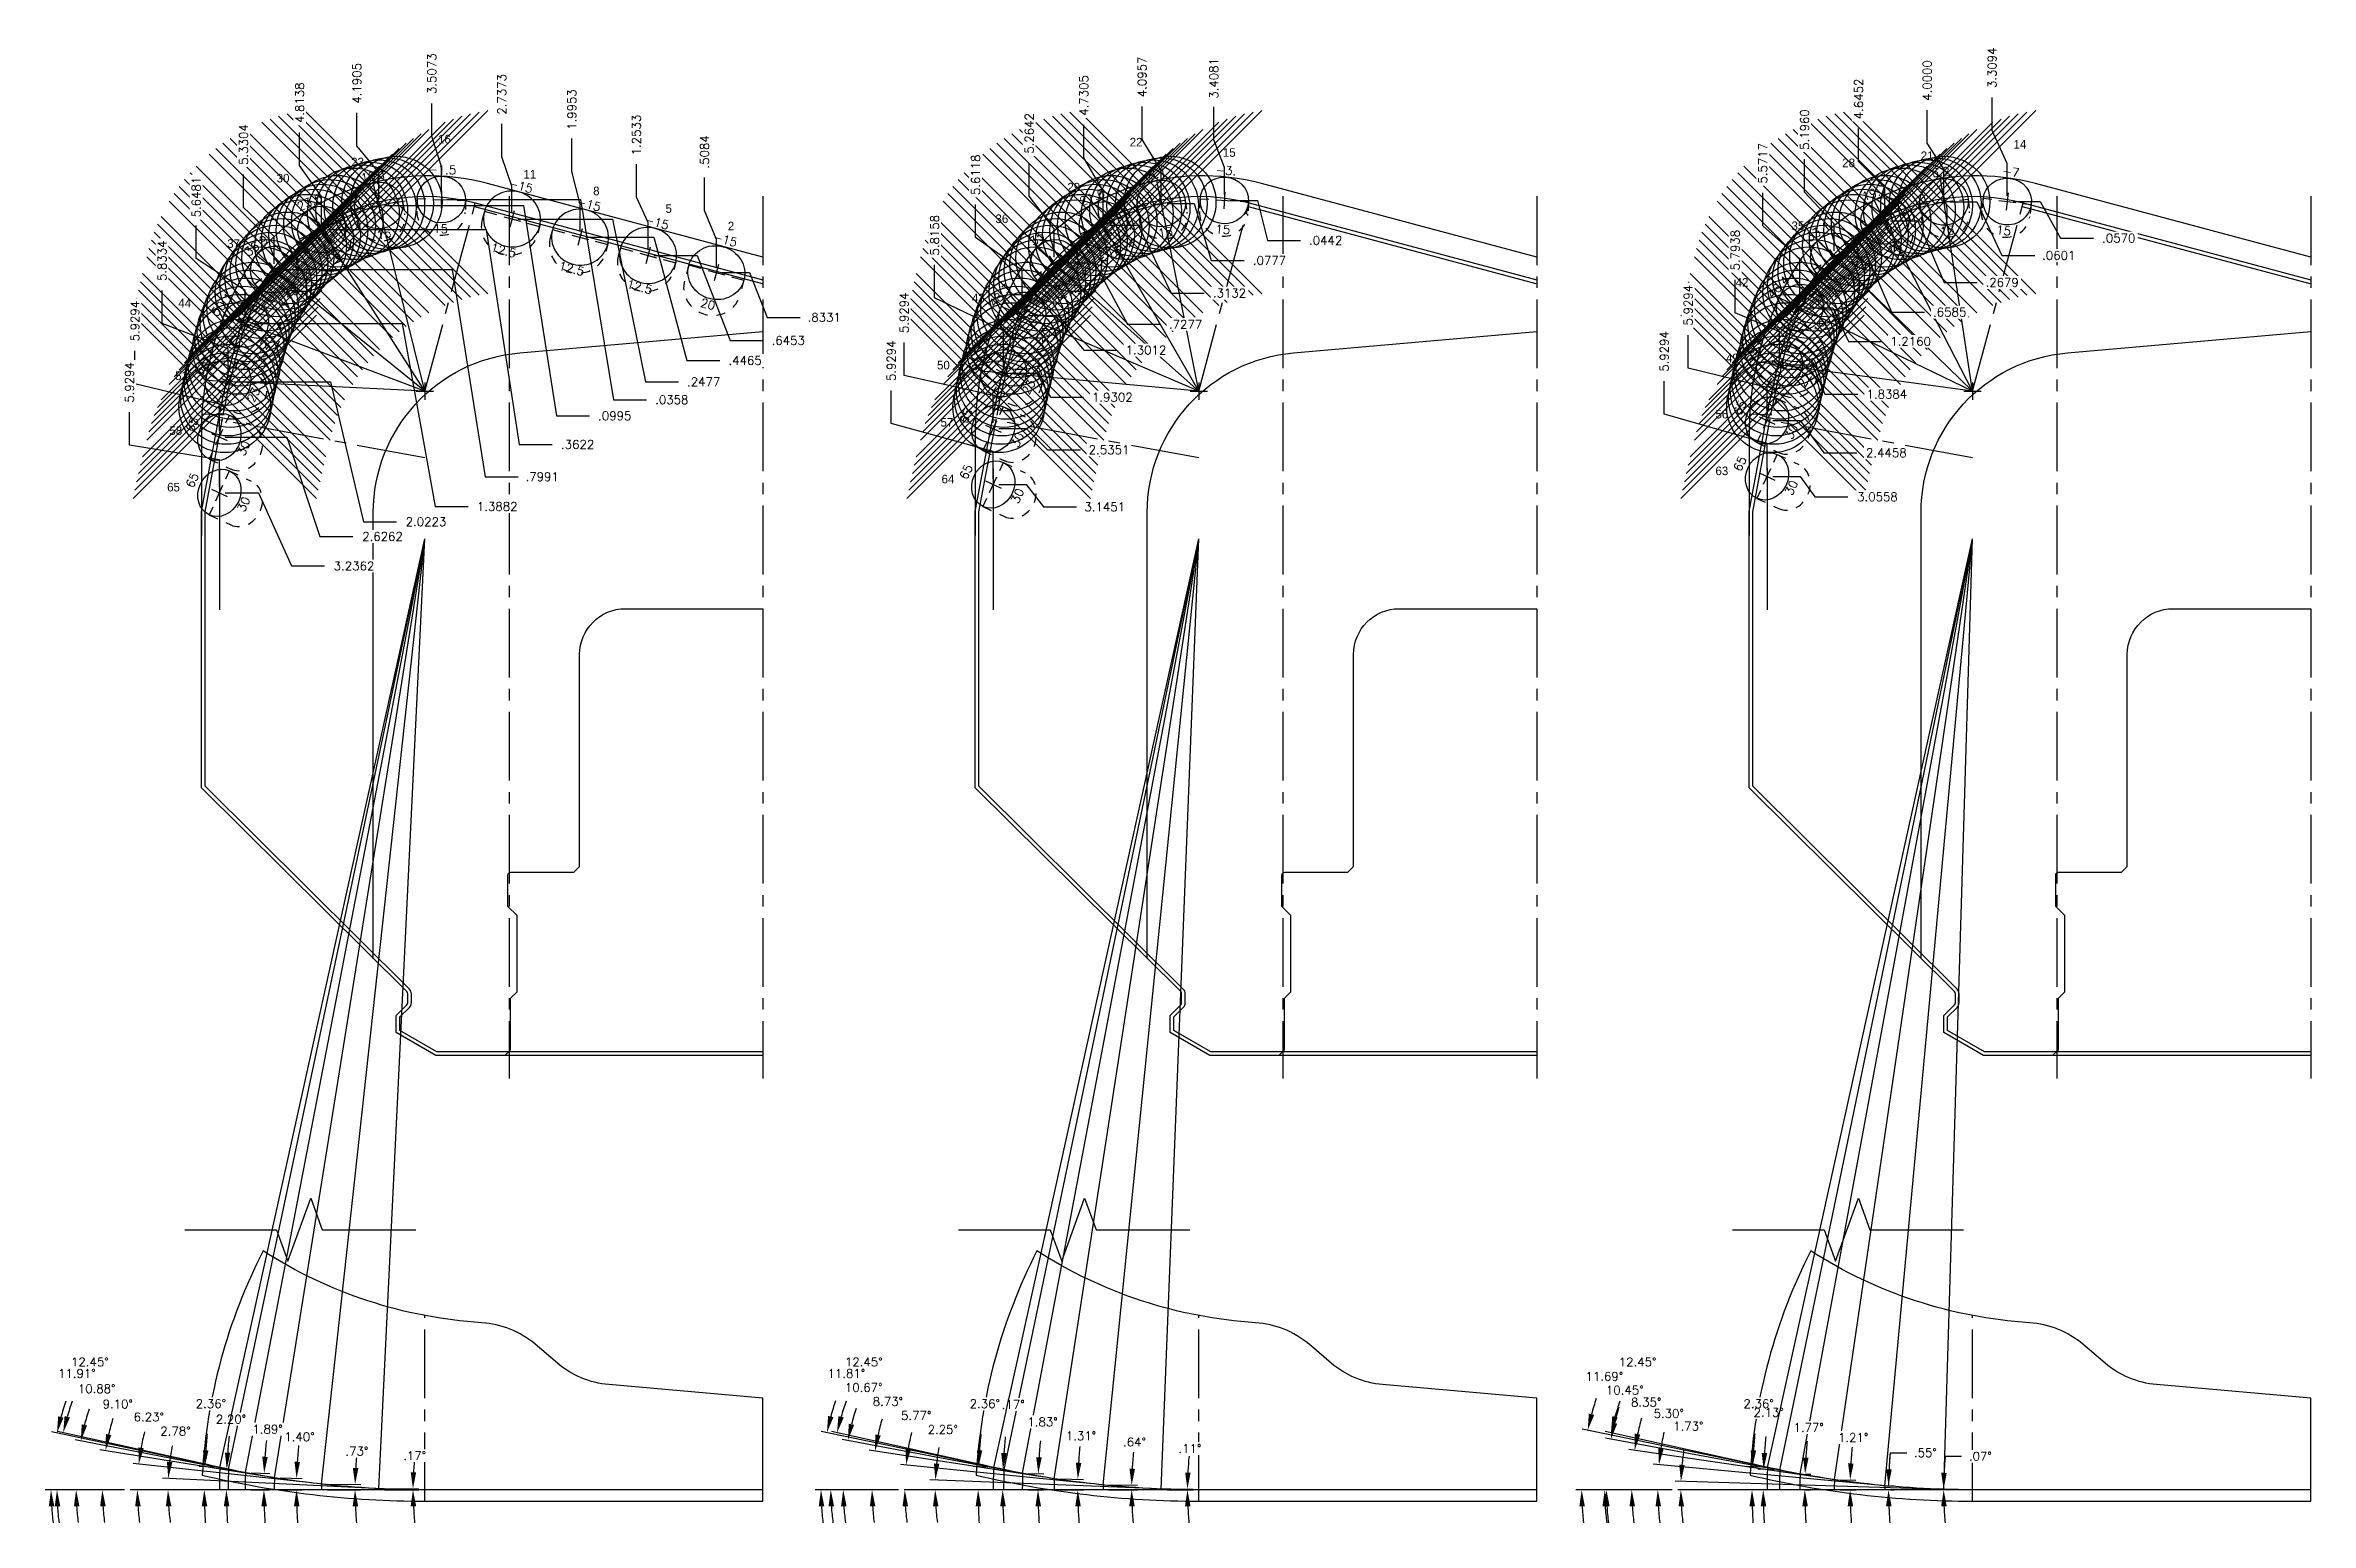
# Model space of a CAD drawing. Extents: x 34 to 150, y -20 to 22.
# Drawn here: x 124.81 to 149.52, y 5.12 to 21.24 of the extents above; entities that cross this region are included whole.
import ezdxf
from ezdxf.enums import TextEntityAlignment as Align

# ---------------------------------------------------------------- set-up
doc = ezdxf.new("R2010")
doc.units = 0
doc.header["$MEASUREMENT"] = 0
doc.header["$PDMODE"] = 35
doc.linetypes.add('CENTER2', pattern=[1.125, 0.75, -0.125, 0.125, -0.125])
doc.linetypes.add('HIDDEN2', pattern=[0.1875, 0.125, -0.0625])
doc.layers.get('0').update_dxf_attribs({"linetype": 'CONTINUOUS'})
doc.layers.get('Defpoints').update_dxf_attribs({"color": 10, "linetype": 'CONTINUOUS'})
for name, color, linetype in [('Blade5', 112, 'CONTINUOUS'), ('CDG-37977R1', 7, 'CONTINUOUS'), ('CLine', 5, 'CENTER2'), ('Dims', 4, 'CONTINUOUS'), ('TEXT', 3, 'CONTINUOUS')]:
    doc.layers.add(name, color=color, linetype=linetype)
doc.layers.add('Blade6', color=190, linetype='CONTINUOUS', true_color=0x7f00ff)
doc.layers.add('Blade7', color=7, linetype='CONTINUOUS', true_color=0xcc00cc)
doc.styles.add('RomanS', font='romans')
doc.dimstyles.get("Standard").update_dxf_attribs({"dimtxt": 0.094, "dimasz": 0.18, "dimexe": 0.0625, "dimexo": 0.0625, "dimgap": 0.09, "dimtad": 0, "dimtih": 1, "dimtoh": 1, "dimdec": 4, "dimzin": 4, "dimdsep": 46, "dimtxsty": 'RomanS', "dimcen": 0.09, "dimazin": 1, "dimtfac": 1, "dimtdec": 4, "dimtofl": 0, "dimtmove": 0, "dimatfit": 1, "dimfxl": 1, "dimtfill": 1, "dimtolj": 1, "dimtzin": 0, "dimarcsym": 0})

msp = doc.modelspace()

# ---------------------------------------------------------------- texts
at = {"layer": 'Blade6'}
for s, p in [('57', (134.57155, 17.07886)), ('64', (134.58335, 16.4597))]:
    msp.add_text(s, height=0.09375, dxfattribs=at).set_placement(p)

# ---------------------------------------------------------------- blocks, each defined once
blk = doc.blocks.new('CMark')
at = {"layer": 'CLine'}
for p, q in [((-0.094, 0), (0.094, 0)), ((0, 0.094), (0, -0.094))]:
    blk.add_line(p, q, dxfattribs=at)
blk = doc.blocks.new('1613@12.5')
for p, q in [((-0.17, 0), (-0.312, 0)), ((0.171, 0), (0.312, 0))]:
    blk.add_line(p, q)
at = {"color": 8, "linetype": 'HIDDEN2', "ltscale": 0.5}
blk.add_line((-0.312, 0), (-0.312, -0.09), dxfattribs=at)
at = {"color": 8, "linetype": 'HIDDEN2', "ltscale": 0.5, "flags": 128}
blk.add_lwpolyline([(0.312, 0.022), (0.312, -0.09)], dxfattribs=at)
blk.add_ellipse((0, 0), major_axis=(-0.312, 0), ratio=0.97632, start_param=3.141593, end_param=9.424778)
at = {"color": 8, "linetype": 'HIDDEN2', "ltscale": 0.5}
blk.add_ellipse((0, -0.09), major_axis=(-0.312, 0), ratio=0.97632, start_param=0, end_param=3.141593, dxfattribs=at)
blk.add_blockref('CMark', (0, 0))
at = {"style": 'RomanS'}
blk.add_text('12.5', height=0.094, dxfattribs=at).set_placement((0, -0.355), align=Align.MIDDLE_CENTER)
blk.add_attdef('ANG', text='', height=0.094, dxfattribs=at).set_placement((0, 0.298), align=Align.BOTTOM_CENTER)
blk = doc.blocks.new('1313@15')
for p, q in [((-0.17, 0), (-0.265, 0)), ((0.171, 0), (0.264, 0))]:
    blk.add_line(p, q)
at = {"color": 8, "linetype": 'HIDDEN2', "ltscale": 0.5}
blk.add_line((-0.265, 0), (-0.265, -0.135), dxfattribs=at)
at = {"color": 8, "linetype": 'HIDDEN2', "ltscale": 0.5, "flags": 128}
blk.add_lwpolyline([(0.264, 0), (0.264, -0.135)], dxfattribs=at)
blk.add_ellipse((0, 0), major_axis=(0.264, 0), ratio=0.965926)
at = {"color": 8, "linetype": 'HIDDEN2', "ltscale": 0.5}
blk.add_ellipse((0, -0.135), major_axis=(0.264, 0), ratio=0.965926, start_param=3.141593, end_param=6.283185, dxfattribs=at)
blk.add_blockref('CMark', (0, 0))
at = {"style": 'RomanS'}
blk.add_text('15', height=0.094, dxfattribs=at).set_placement((0, -0.318), align=Align.MIDDLE_CENTER)
blk.add_attdef('ANG', text='', height=0.094, dxfattribs=at).set_placement((0, 0.251), align=Align.BOTTOM_CENTER)
blk = doc.blocks.new('1313@16')
for p, q in [((-0.17, 0), (-0.265, 0)), ((0.171, 0), (0.264, 0))]:
    blk.add_line(p, q)
at = {"color": 8, "linetype": 'HIDDEN2', "ltscale": 0.5}
blk.add_line((-0.265, 0), (-0.265, -0.143), dxfattribs=at)
at = {"color": 8, "linetype": 'HIDDEN2', "ltscale": 0.5, "flags": 128}
blk.add_lwpolyline([(0.264, 0), (0.264, -0.143)], dxfattribs=at)
blk.add_ellipse((0, 0), major_axis=(0.264, 0), ratio=0.961262)
at = {"color": 8, "linetype": 'HIDDEN2', "ltscale": 0.5}
blk.add_ellipse((0, -0.143), major_axis=(0.264, 0), ratio=0.961262, start_param=3.141593, end_param=6.283185, dxfattribs=at)
blk.add_blockref('CMark', (0, 0))
at = {"style": 'RomanS'}
blk.add_text('16', height=0.094, dxfattribs=at).set_placement((0, -0.318), align=Align.MIDDLE_CENTER)
blk.add_attdef('ANG', text='', height=0.094, dxfattribs=at).set_placement((0, 0.251), align=Align.BOTTOM_CENTER)
blk = doc.blocks.new('1313@18')
for p, q in [((-0.17, 0), (-0.265, 0)), ((0.171, 0), (0.264, 0))]:
    blk.add_line(p, q)
at = {"color": 8, "linetype": 'HIDDEN2', "ltscale": 0.5}
blk.add_line((-0.265, 0), (-0.265, -0.161), dxfattribs=at)
at = {"color": 8, "linetype": 'HIDDEN2', "ltscale": 0.5, "flags": 128}
blk.add_lwpolyline([(0.264, 0), (0.264, -0.161)], dxfattribs=at)
blk.add_ellipse((0, 0), major_axis=(0.264, 0), ratio=0.951057)
at = {"color": 8, "linetype": 'HIDDEN2', "ltscale": 0.5}
blk.add_ellipse((0, -0.161), major_axis=(0.264, 0), ratio=0.951057, start_param=3.141593, end_param=6.283185, dxfattribs=at)
blk.add_blockref('CMark', (0, 0))
at = {"style": 'RomanS'}
blk.add_text('18', height=0.094, dxfattribs=at).set_placement((0, -0.318), align=Align.MIDDLE_CENTER)
blk.add_attdef('ANG', text='', height=0.094, dxfattribs=at).set_placement((0, 0.251), align=Align.BOTTOM_CENTER)
blk = doc.blocks.new('1313@20')
for p, q in [((-0.17, 0), (-0.265, 0)), ((0.171, 0), (0.264, 0))]:
    blk.add_line(p, q)
at = {"color": 8, "linetype": 'HIDDEN2', "ltscale": 0.5}
blk.add_line((-0.265, 0), (-0.265, -0.178), dxfattribs=at)
at = {"color": 8, "linetype": 'HIDDEN2', "ltscale": 0.5, "flags": 128}
blk.add_lwpolyline([(0.264, 0), (0.264, -0.178)], dxfattribs=at)
blk.add_ellipse((0, 0), major_axis=(0.264, 0), ratio=0.939693)
at = {"color": 8, "linetype": 'HIDDEN2', "ltscale": 0.5}
blk.add_ellipse((0, -0.178), major_axis=(0.264, 0), ratio=0.939693, start_param=3.141593, end_param=6.283185, dxfattribs=at)
blk.add_blockref('CMark', (0, 0))
at = {"style": 'RomanS'}
blk.add_text('20', height=0.094, dxfattribs=at).set_placement((0, -0.311), align=Align.MIDDLE_CENTER)
blk.add_attdef('ANG', text='', height=0.094, dxfattribs=at).set_placement((0, 0.251), align=Align.BOTTOM_CENTER)
blk = doc.blocks.new('1313@23')
for p, q in [((-0.17, 0), (-0.265, 0)), ((0.171, 0), (0.264, 0))]:
    blk.add_line(p, q)
at = {"color": 8, "linetype": 'HIDDEN2', "ltscale": 0.5}
blk.add_line((-0.265, 0), (-0.265, -0.199), dxfattribs=at)
at = {"color": 8, "linetype": 'HIDDEN2', "ltscale": 0.5, "flags": 128}
blk.add_lwpolyline([(0.264, 0), (0.264, -0.199)], dxfattribs=at)
blk.add_ellipse((0, 0), major_axis=(0.264, 0), ratio=0.920505)
at = {"color": 8, "linetype": 'HIDDEN2', "ltscale": 0.5}
blk.add_ellipse((0, -0.199), major_axis=(0.264, 0), ratio=0.92388, start_param=3.141593, end_param=6.283185, dxfattribs=at)
blk.add_blockref('CMark', (0, 0))
at = {"style": 'RomanS'}
blk.add_text('23', height=0.094, dxfattribs=at).set_placement((0, -0.311), align=Align.MIDDLE_CENTER)
blk.add_attdef('ANG', text='', height=0.094, dxfattribs=at).set_placement((0, 0.251), align=Align.BOTTOM_CENTER)
blk = doc.blocks.new('1313@17')
for p, q in [((-0.17, 0), (-0.265, 0)), ((0.171, 0), (0.264, 0))]:
    blk.add_line(p, q)
at = {"color": 8, "linetype": 'HIDDEN2', "ltscale": 0.5}
blk.add_line((-0.265, 0), (-0.265, -0.152), dxfattribs=at)
at = {"color": 8, "linetype": 'HIDDEN2', "ltscale": 0.5, "flags": 128}
blk.add_lwpolyline([(0.264, 0), (0.264, -0.152)], dxfattribs=at)
blk.add_ellipse((0, 0), major_axis=(0.264, 0), ratio=0.956305)
at = {"color": 8, "linetype": 'HIDDEN2', "ltscale": 0.5}
blk.add_ellipse((0, -0.152), major_axis=(0.264, 0), ratio=0.92388, start_param=3.141593, end_param=6.283185, dxfattribs=at)
blk.add_blockref('CMark', (0, 0))
at = {"style": 'RomanS'}
blk.add_text('17', height=0.094, dxfattribs=at).set_placement((0, -0.311), align=Align.MIDDLE_CENTER)
blk.add_attdef('ANG', text='', height=0.094, dxfattribs=at).set_placement((0, 0.251), align=Align.BOTTOM_CENTER)
blk = doc.blocks.new('1313@19')
for p, q in [((-0.17, 0), (-0.265, 0)), ((0.171, 0), (0.264, 0))]:
    blk.add_line(p, q)
at = {"color": 8, "linetype": 'HIDDEN2', "ltscale": 0.5}
blk.add_line((-0.265, 0), (-0.265, -0.199), dxfattribs=at)
at = {"color": 8, "linetype": 'HIDDEN2', "ltscale": 0.5, "flags": 128}
blk.add_lwpolyline([(0.264, 0), (0.264, -0.199)], dxfattribs=at)
blk.add_ellipse((0, 0), major_axis=(0.264, 0), ratio=0.945519)
at = {"color": 8, "linetype": 'HIDDEN2', "ltscale": 0.5}
blk.add_ellipse((0, -0.199), major_axis=(0.264, 0), ratio=0.92388, start_param=3.141593, end_param=6.283185, dxfattribs=at)
blk.add_blockref('CMark', (0, 0))
at = {"style": 'RomanS'}
blk.add_text('19', height=0.094, dxfattribs=at).set_placement((0, -0.311), align=Align.MIDDLE_CENTER)
blk.add_attdef('ANG', text='', height=0.094, dxfattribs=at).set_placement((0, 0.251), align=Align.BOTTOM_CENTER)
blk = doc.blocks.new('1313@22')
for p, q in [((-0.17, 0), (-0.265, 0)), ((0.171, 0), (0.264, 0))]:
    blk.add_line(p, q)
at = {"color": 8, "linetype": 'HIDDEN2', "ltscale": 0.5}
blk.add_line((-0.265, 0), (-0.265, -0.195), dxfattribs=at)
at = {"color": 8, "linetype": 'HIDDEN2', "ltscale": 0.5, "flags": 128}
blk.add_lwpolyline([(0.264, 0), (0.264, -0.195)], dxfattribs=at)
blk.add_ellipse((0, 0), major_axis=(0.264, 0), ratio=0.927184)
at = {"color": 8, "linetype": 'HIDDEN2', "ltscale": 0.5}
blk.add_ellipse((0, -0.195), major_axis=(0.264, 0), ratio=0.927184, start_param=3.141593, end_param=6.283185, dxfattribs=at)
blk.add_blockref('CMark', (0, 0))
at = {"style": 'RomanS'}
blk.add_text('22', height=0.094, dxfattribs=at).set_placement((0, -0.318), align=Align.MIDDLE_CENTER)
blk.add_attdef('ANG', text='', height=0.094, dxfattribs=at).set_placement((0, 0.251), align=Align.BOTTOM_CENTER)
blk = doc.blocks.new('*D248')
at = {"layer": 'Defpoints', "color": 0, "transparency": 16777216}
for p in [(125.734, 5.478), (126.147, 5.52), (128.395, 5.493), (128.495, 5.488), (128.948, 5.478)]:
    blk.add_point(p, dxfattribs=at)
at = {"layer": 'Dims', "color": 0, "lineweight": -2, "transparency": 16777216}
blk.add_line((128.333, 5.496), (126.087, 5.605), dxfattribs=at)
for start, end in [(169.1307, 173.1758), (184.0451, 188.0902)]:
    blk.add_arc((128.696, 5.478), 2.55, start, end, dxfattribs=at)
at = {"layer": 'Dims', "color": 0, "transparency": 16777216}
for points in [[(126.194, 5.779), (126.134, 5.784), (126.149, 5.602)], [(126.123, 5.297), (126.183, 5.299), (126.146, 5.478)]]:
    blk.add_solid(points, dxfattribs=at)
at = {"layer": 'Dims', "color": 0, "transparency": 16777216, "insert": (126.228, 6.118), "char_height": 0.094, "attachment_point": 5, "style": 'RomanS', "bg_fill": 3, "box_fill_scale": 1.25, "bg_fill_color": 256, "bg_fill_true_color": 13158600, "bg_fill_transparency": 0}
blk.add_mtext('\\A1;2.78°', dxfattribs=at)
blk = doc.blocks.new('*D249')
at = {"layer": 'Defpoints', "color": 0, "transparency": 16777216}
for p in [(125.734, 5.478), (125.813, 5.571), (127.772, 5.545), (127.872, 5.534), (128.948, 5.478)]:
    blk.add_point(p, dxfattribs=at)
at = {"layer": 'Dims', "color": 0, "lineweight": -2, "transparency": 16777216}
blk.add_line((127.71, 5.552), (125.765, 5.764), dxfattribs=at)
for start, end in [(165.7483, 169.759), (184.0107, 188.0214)]:
    blk.add_arc((128.383, 5.478), 2.572, start, end, dxfattribs=at)
at = {"layer": 'Dims', "color": 0, "transparency": 16777216}
for points in [[(125.882, 5.931), (125.823, 5.94), (125.827, 5.757)], [(125.788, 5.297), (125.848, 5.299), (125.811, 5.478)]]:
    blk.add_solid(points, dxfattribs=at)
at = {"layer": 'Dims', "color": 0, "transparency": 16777216, "insert": (125.937, 6.272), "char_height": 0.094, "attachment_point": 5, "style": 'RomanS', "bg_fill": 3, "box_fill_scale": 1.25, "bg_fill_color": 256, "bg_fill_true_color": 13158600, "bg_fill_transparency": 0}
blk.add_mtext('\\A1;6.23°', dxfattribs=at)
blk = doc.blocks.new('*D250')
at = {"layer": 'Defpoints', "color": 0, "transparency": 16777216}
for p in [(125.434, 5.621), (125.734, 5.478), (127.257, 5.617), (127.356, 5.601), (128.948, 5.478)]:
    blk.add_point(p, dxfattribs=at)
at = {"layer": 'Dims', "color": 0, "lineweight": -2, "transparency": 16777216}
for p, q in [((127.196, 5.627), (125.402, 5.914)), ((125.671, 5.478), (125.368, 5.478))]:
    blk.add_line(p, q, dxfattribs=at)
for start, end in [(163.2341, 167.0659), (183.8318, 187.6636)]:
    blk.add_arc((128.122, 5.478), 2.692, start, end, dxfattribs=at)
at = {"layer": 'Dims', "color": 0, "transparency": 16777216}
for points in [[(125.528, 6.075), (125.469, 6.087), (125.464, 5.904)], [(125.406, 5.297), (125.466, 5.299), (125.43, 5.478)]]:
    blk.add_solid(points, dxfattribs=at)
at = {"layer": 'Dims', "color": 0, "transparency": 16777216, "insert": (125.598, 6.413), "char_height": 0.094, "attachment_point": 5, "style": 'RomanS', "bg_fill": 3, "box_fill_scale": 1.25, "bg_fill_color": 256, "bg_fill_true_color": 13158600, "bg_fill_transparency": 0}
blk.add_mtext('\\A1;9.10°', dxfattribs=at)
blk = doc.blocks.new('*D251')
at = {"layer": 'Defpoints', "color": 0, "transparency": 16777216}
for p in [(125.15, 5.656), (125.734, 5.478), (126.941, 5.674), (127.04, 5.655), (128.948, 5.478)]:
    blk.add_point(p, dxfattribs=at)
at = {"layer": 'Dims', "color": 0, "lineweight": -2, "transparency": 16777216}
for p, q in [((126.88, 5.686), (125.133, 6.021)), ((125.671, 5.478), (125.082, 5.478))]:
    blk.add_line(p, q, dxfattribs=at)
for start, end in [(161.7996, 165.462), (183.6625, 187.3249)]:
    blk.add_arc((127.96, 5.478), 2.816, start, end, dxfattribs=at)
at = {"layer": 'Dims', "color": 0, "transparency": 16777216}
for points in [[(125.263, 6.179), (125.205, 6.192), (125.195, 6.01)], [(125.12, 5.297), (125.18, 5.299), (125.144, 5.478)]]:
    blk.add_solid(points, dxfattribs=at)
at = {"layer": 'Dims', "color": 0, "transparency": 16777216, "insert": (125.368, 6.58), "char_height": 0.094, "attachment_point": 5, "style": 'RomanS', "bg_fill": 3, "box_fill_scale": 1.25, "bg_fill_color": 256, "bg_fill_true_color": 13158600, "bg_fill_transparency": 0}
blk.add_mtext('\\A1;10.88°', dxfattribs=at)
blk = doc.blocks.new('*D252')
at = {"layer": 'Defpoints', "color": 0, "transparency": 16777216}
for p in [(124.878, 5.686), (126.758, 5.712), (126.855, 5.691), (125.734, 5.478), (128.948, 5.478)]:
    blk.add_point(p, dxfattribs=at)
at = {"layer": 'Dims', "color": 0, "lineweight": -2, "transparency": 16777216}
for p, q in [((126.696, 5.725), (124.874, 6.109)), ((125.671, 5.478), (124.808, 5.478))]:
    blk.add_line(p, q, dxfattribs=at)
for start, end in [(161.2, 164.6437), (183.4437, 186.8875)]:
    blk.add_arc((127.866, 5.478), 2.995, start, end, dxfattribs=at)
at = {"layer": 'Dims', "color": 0, "transparency": 16777216}
for points in [[(125.006, 6.264), (124.948, 6.279), (124.935, 6.097)], [(124.846, 5.297), (124.906, 5.299), (124.87, 5.478)]]:
    blk.add_solid(points, dxfattribs=at)
at = {"layer": 'Dims', "color": 0, "transparency": 16777216, "insert": (125.152, 6.747), "char_height": 0.094, "attachment_point": 5, "style": 'RomanS', "bg_fill": 3, "box_fill_scale": 1.25, "bg_fill_color": 256, "bg_fill_true_color": 13158600, "bg_fill_transparency": 0}
blk.add_mtext('\\A1;11.91°', dxfattribs=at)
blk = doc.blocks.new('*D253')
at = {"layer": 'Defpoints', "color": 0, "transparency": 16777216}
for p in [(128.445, 5.49), (128.445, 5.478), (128.818, 5.482), (132.636, 5.478)]:
    blk.add_point(p, dxfattribs=at)
at = {"layer": 'Dims', "color": 0, "lineweight": -2, "transparency": 16777216}
for p, q in [((128.508, 5.49), (128.881, 5.489)), ((128.508, 5.478), (128.881, 5.478))]:
    blk.add_line(p, q, dxfattribs=at)
for start, end in [(174.4292, 177.1312), (182.702, 185.4039)]:
    blk.add_arc((132.636, 5.478), 3.817, start, end, dxfattribs=at)
at = {"layer": 'Dims', "color": 0, "transparency": 16777216}
for points in [[(128.853, 5.669), (128.793, 5.67), (128.818, 5.489)], [(128.793, 5.298), (128.853, 5.299), (128.818, 5.478)]]:
    blk.add_solid(points, dxfattribs=at)
at = {"layer": 'Dims', "color": 0, "transparency": 16777216, "insert": (128.836, 5.85), "char_height": 0.094, "attachment_point": 5, "style": 'RomanS', "bg_fill": 3, "box_fill_scale": 1.25, "bg_fill_color": 256, "bg_fill_true_color": 13158600, "bg_fill_transparency": 0}
blk.add_mtext('\\A1;.17°', dxfattribs=at)
blk = doc.blocks.new('*D254')
at = {"layer": 'Defpoints', "color": 0, "transparency": 16777216}
for p in [(127.822, 5.54), (127.822, 5.478), (128.186, 5.497), (132.636, 5.478)]:
    blk.add_point(p, dxfattribs=at)
at = {"layer": 'Dims', "color": 0, "lineweight": -2, "transparency": 16777216}
for p, q in [((127.884, 5.478), (128.249, 5.478)), ((127.885, 5.539), (128.249, 5.534))]:
    blk.add_line(p, q, dxfattribs=at)
for start, end in [(174.6345, 176.9526), (182.3181, 184.6361)]:
    blk.add_arc((132.636, 5.478), 4.449, start, end, dxfattribs=at)
at = {"layer": 'Dims', "color": 0, "transparency": 16777216}
for points in [[(128.222, 5.714), (128.162, 5.716), (128.187, 5.535)], [(128.16, 5.298), (128.22, 5.299), (128.186, 5.478)]]:
    blk.add_solid(points, dxfattribs=at)
at = {"layer": 'Dims', "color": 0, "transparency": 16777216, "insert": (128.206, 5.899), "char_height": 0.094, "attachment_point": 5, "style": 'RomanS', "bg_fill": 3, "box_fill_scale": 1.25, "bg_fill_color": 256, "bg_fill_true_color": 13158600, "bg_fill_transparency": 0}
blk.add_mtext('\\A1;.73°', dxfattribs=at)
blk = doc.blocks.new('*D255')
at = {"layer": 'Defpoints', "color": 0, "transparency": 16777216}
for p in [(127.305, 5.478), (127.307, 5.609), (127.547, 5.52), (132.636, 5.478)]:
    blk.add_point(p, dxfattribs=at)
at = {"layer": 'Dims', "color": 0, "lineweight": -2, "transparency": 16777216}
for p, q in [((127.368, 5.478), (127.609, 5.478)), ((127.369, 5.607), (127.611, 5.601))]:
    blk.add_line(p, q, dxfattribs=at)
for start, end in [(174.5419, 176.5687), (182.0268, 184.0536)]:
    blk.add_arc((132.636, 5.478), 5.089, start, end, dxfattribs=at)
at = {"layer": 'Dims', "color": 0, "transparency": 16777216}
for points in [[(127.586, 5.782), (127.526, 5.784), (127.548, 5.603)], [(127.52, 5.298), (127.58, 5.299), (127.547, 5.478)]]:
    blk.add_solid(points, dxfattribs=at)
at = {"layer": 'Dims', "color": 0, "transparency": 16777216, "insert": (127.58, 6.056), "char_height": 0.094, "attachment_point": 5, "style": 'RomanS', "bg_fill": 3, "box_fill_scale": 1.25, "bg_fill_color": 256, "bg_fill_true_color": 13158600, "bg_fill_transparency": 0}
blk.add_mtext('\\A1;1.40°', dxfattribs=at)
blk = doc.blocks.new('*D256')
at = {"layer": 'Defpoints', "color": 0, "transparency": 16777216}
for p in [(126.987, 5.478), (126.991, 5.665), (127.192, 5.538), (132.636, 5.478)]:
    blk.add_point(p, dxfattribs=at)
at = {"layer": 'Dims', "color": 0, "lineweight": -2, "transparency": 16777216}
for p, q in [((127.05, 5.478), (127.254, 5.478)), ((127.053, 5.663), (127.257, 5.656))]:
    blk.add_line(p, q, dxfattribs=at)
for start, end in [(174.3201, 176.2147), (181.8946, 183.7893)]:
    blk.add_arc((132.636, 5.478), 5.444, start, end, dxfattribs=at)
at = {"layer": 'Dims', "color": 0, "transparency": 16777216}
for points in [[(127.234, 5.836), (127.174, 5.839), (127.195, 5.658)], [(127.165, 5.298), (127.225, 5.299), (127.192, 5.478)]]:
    blk.add_solid(points, dxfattribs=at)
at = {"layer": 'Dims', "color": 0, "transparency": 16777216, "insert": (127.232, 6.139), "char_height": 0.094, "attachment_point": 5, "style": 'RomanS', "bg_fill": 3, "box_fill_scale": 1.25, "bg_fill_color": 256, "bg_fill_true_color": 13158600, "bg_fill_transparency": 0}
blk.add_mtext('\\A1;1.89°', dxfattribs=at)
blk = doc.blocks.new('*D257')
at = {"layer": 'Defpoints', "color": 0, "transparency": 16777216}
for p in [(126.806, 5.702), (126.783, 5.553), (126.802, 5.478), (132.636, 5.478)]:
    blk.add_point(p, dxfattribs=at)
at = {"layer": 'Dims', "color": 0, "lineweight": -2, "transparency": 16777216}
for p, q in [((126.744, 5.704), (126.724, 5.705)), ((126.74, 5.478), (126.72, 5.478))]:
    blk.add_line(p, q, dxfattribs=at)
for start, end in [(174.2806, 176.0427), (181.7621, 183.5242)]:
    blk.add_arc((132.636, 5.478), 5.853, start, end, dxfattribs=at)
at = {"layer": 'Dims', "color": 0, "transparency": 16777216}
for points in [[(126.826, 5.881), (126.767, 5.884), (126.787, 5.702)], [(126.755, 5.298), (126.815, 5.299), (126.783, 5.478)]]:
    blk.add_solid(points, dxfattribs=at)
at = {"layer": 'Dims', "color": 0, "transparency": 16777216, "insert": (126.833, 6.247), "char_height": 0.094, "attachment_point": 5, "style": 'RomanS', "bg_fill": 3, "box_fill_scale": 1.25, "bg_fill_color": 256, "bg_fill_true_color": 13158600, "bg_fill_transparency": 0}
blk.add_mtext('\\A1;2.20°', dxfattribs=at)
blk = doc.blocks.new('*D258')
at = {"layer": 'Defpoints', "color": 0, "transparency": 16777216}
for p in [(132.636, 19.592), (132.127, 18.759)]:
    blk.add_point(p, dxfattribs=at)
at = {"layer": 'Dims', "color": 0, "lineweight": -2, "transparency": 16777216}
for p, q in [((131.999, 19.438), (131.999, 19.798)), ((132.127, 19.119), (131.999, 19.438)), ((132.127, 18.821), (132.127, 19.119))]:
    blk.add_line(p, q, dxfattribs=at)
at = {"layer": 'Dims', "color": 0, "transparency": 16777216, "insert": (131.999, 20.076), "char_height": 0.094, "attachment_point": 5, "rotation": 90, "style": 'RomanS', "bg_fill": 3, "box_fill_scale": 1.25, "bg_fill_color": 256, "bg_fill_true_color": 13158600, "bg_fill_transparency": 0}
blk.add_mtext('\\A1;.5084', dxfattribs=at)
at = {"layer": 'Defpoints', "color": 0, "transparency": 16777216}
blk.add_point((131.999, 19.798), dxfattribs=at)
blk = doc.blocks.new('*D259')
at = {"layer": 'Defpoints', "color": 0, "transparency": 16777216}
for p in [(132.636, 19.592), (131.382, 18.946)]:
    blk.add_point(p, dxfattribs=at)
at = {"layer": 'Dims', "color": 0, "lineweight": -2, "transparency": 16777216}
for p, q in [((131.255, 19.584), (131.255, 19.944)), ((131.382, 19.306), (131.255, 19.584)), ((131.382, 19.009), (131.382, 19.306))]:
    blk.add_line(p, q, dxfattribs=at)
at = {"layer": 'Dims', "color": 0, "transparency": 16777216, "insert": (131.255, 20.26), "char_height": 0.094, "attachment_point": 5, "rotation": 90, "style": 'RomanS', "bg_fill": 3, "box_fill_scale": 1.25, "bg_fill_color": 256, "bg_fill_true_color": 13158600, "bg_fill_transparency": 0}
blk.add_mtext('\\A1;1.2533', dxfattribs=at)
at = {"layer": 'Defpoints', "color": 0, "transparency": 16777216}
blk.add_point((131.255, 19.944), dxfattribs=at)
blk = doc.blocks.new('*D260')
at = {"layer": 'Defpoints', "color": 0, "transparency": 16777216}
for p in [(132.636, 19.592), (130.64, 19.145)]:
    blk.add_point(p, dxfattribs=at)
at = {"layer": 'Dims', "color": 0, "lineweight": -2, "transparency": 16777216}
for p, q in [((130.551, 19.862), (130.551, 20.222)), ((130.64, 19.505), (130.551, 19.862)), ((130.64, 19.208), (130.64, 19.505))]:
    blk.add_line(p, q, dxfattribs=at)
at = {"layer": 'Dims', "color": 0, "transparency": 16777216, "insert": (130.551, 20.538), "char_height": 0.094, "attachment_point": 5, "rotation": 90, "style": 'RomanS', "bg_fill": 3, "box_fill_scale": 1.25, "bg_fill_color": 256, "bg_fill_true_color": 13158600, "bg_fill_transparency": 0}
blk.add_mtext('\\A1;1.9953', dxfattribs=at)
at = {"layer": 'Defpoints', "color": 0, "transparency": 16777216}
blk.add_point((130.551, 20.222), dxfattribs=at)
blk = doc.blocks.new('*D261')
at = {"layer": 'Defpoints', "color": 0, "transparency": 16777216}
for p in [(132.636, 19.592), (129.898, 19.344)]:
    blk.add_point(p, dxfattribs=at)
at = {"layer": 'Dims', "color": 0, "lineweight": -2, "transparency": 16777216}
for p, q in [((129.787, 20.022), (129.787, 20.382)), ((129.898, 19.704), (129.787, 20.022)), ((129.898, 19.406), (129.898, 19.704))]:
    blk.add_line(p, q, dxfattribs=at)
at = {"layer": 'Dims', "color": 0, "transparency": 16777216, "insert": (129.787, 20.704), "char_height": 0.094, "attachment_point": 5, "rotation": 90, "style": 'RomanS', "bg_fill": 3, "box_fill_scale": 1.25, "bg_fill_color": 256, "bg_fill_true_color": 13158600, "bg_fill_transparency": 0}
blk.add_mtext('\\A1;2.7373', dxfattribs=at)
at = {"layer": 'Defpoints', "color": 0, "transparency": 16777216}
blk.add_point((129.787, 20.382), dxfattribs=at)
blk = doc.blocks.new('*D262')
at = {"layer": 'Defpoints', "color": 0, "transparency": 16777216}
for p in [(132.636, 19.592), (128.445, 19.492)]:
    blk.add_point(p, dxfattribs=at)
at = {"layer": 'Dims', "color": 0, "lineweight": -2, "transparency": 16777216}
for p, q in [((128.207, 20.141), (128.207, 20.501)), ((128.445, 19.852), (128.207, 20.141)), ((128.445, 19.555), (128.445, 19.852))]:
    blk.add_line(p, q, dxfattribs=at)
at = {"layer": 'Dims', "color": 0, "transparency": 16777216, "insert": (128.207, 20.824), "char_height": 0.094, "attachment_point": 5, "rotation": 90, "style": 'RomanS', "bg_fill": 3, "box_fill_scale": 1.25, "bg_fill_color": 256, "bg_fill_true_color": 13158600, "bg_fill_transparency": 0}
blk.add_mtext('\\A1;4.1905', dxfattribs=at)
at = {"layer": 'Defpoints', "color": 0, "transparency": 16777216}
blk.add_point((128.207, 20.501), dxfattribs=at)
blk = doc.blocks.new('*D263')
at = {"layer": 'Defpoints', "color": 0, "transparency": 16777216}
for p in [(132.636, 19.592), (127.822, 19.229)]:
    blk.add_point(p, dxfattribs=at)
at = {"layer": 'Dims', "color": 0, "lineweight": -2, "transparency": 16777216}
for p, q in [((127.582, 19.929), (127.582, 20.289)), ((127.822, 19.589), (127.582, 19.929)), ((127.822, 19.292), (127.822, 19.589))]:
    blk.add_line(p, q, dxfattribs=at)
at = {"layer": 'Dims', "color": 0, "transparency": 16777216, "insert": (127.582, 20.612), "char_height": 0.094, "attachment_point": 5, "rotation": 90, "style": 'RomanS', "bg_fill": 3, "box_fill_scale": 1.25, "bg_fill_color": 256, "bg_fill_true_color": 13158600, "bg_fill_transparency": 0}
blk.add_mtext('\\A1;4.8138', dxfattribs=at)
at = {"layer": 'Defpoints', "color": 0, "transparency": 16777216}
blk.add_point((127.582, 20.289), dxfattribs=at)
blk = doc.blocks.new('*D264')
at = {"layer": 'Defpoints', "color": 0, "transparency": 16777216}
for p in [(132.636, 19.592), (127.305, 18.793)]:
    blk.add_point(p, dxfattribs=at)
at = {"layer": 'Dims', "color": 0, "lineweight": -2, "transparency": 16777216}
for p, q in [((126.971, 19.471), (126.971, 19.831)), ((127.305, 19.153), (126.971, 19.471)), ((127.305, 18.855), (127.305, 19.153))]:
    blk.add_line(p, q, dxfattribs=at)
at = {"layer": 'Dims', "color": 0, "transparency": 16777216, "insert": (126.971, 20.156), "char_height": 0.094, "attachment_point": 5, "rotation": 90, "style": 'RomanS', "bg_fill": 3, "box_fill_scale": 1.25, "bg_fill_color": 256, "bg_fill_true_color": 13158600, "bg_fill_transparency": 0}
blk.add_mtext('\\A1;5.3304', dxfattribs=at)
at = {"layer": 'Defpoints', "color": 0, "transparency": 16777216}
blk.add_point((126.971, 19.831), dxfattribs=at)
blk = doc.blocks.new('*D265')
at = {"layer": 'Defpoints', "color": 0, "transparency": 16777216}
for p in [(132.636, 19.592), (126.987, 18.203)]:
    blk.add_point(p, dxfattribs=at)
at = {"layer": 'Dims', "color": 0, "lineweight": -2, "transparency": 16777216}
for p, q in [((126.453, 18.913), (126.453, 19.273)), ((126.987, 18.563), (126.453, 18.913)), ((126.987, 18.266), (126.987, 18.563))]:
    blk.add_line(p, q, dxfattribs=at)
at = {"layer": 'Dims', "color": 0, "transparency": 16777216, "insert": (126.453, 19.583), "char_height": 0.094, "attachment_point": 5, "rotation": 90, "style": 'RomanS', "bg_fill": 3, "box_fill_scale": 1.25, "bg_fill_color": 256, "bg_fill_true_color": 13158600, "bg_fill_transparency": 0}
blk.add_mtext('\\A1;5.6481', dxfattribs=at)
at = {"layer": 'Defpoints', "color": 0, "transparency": 16777216}
blk.add_point((126.453, 19.273), dxfattribs=at)
blk = doc.blocks.new('*D266')
at = {"layer": 'Defpoints', "color": 0, "transparency": 16777216}
for p in [(132.636, 19.592), (126.802, 17.569)]:
    blk.add_point(p, dxfattribs=at)
at = {"layer": 'Dims', "color": 0, "lineweight": -2, "transparency": 16777216}
for p, q in [((126.081, 18.203), (126.081, 18.563)), ((126.802, 17.929), (126.081, 18.203)), ((126.802, 17.632), (126.802, 17.929))]:
    blk.add_line(p, q, dxfattribs=at)
at = {"layer": 'Dims', "color": 0, "transparency": 16777216, "insert": (126.081, 18.888), "char_height": 0.094, "attachment_point": 5, "rotation": 90, "style": 'RomanS', "bg_fill": 3, "box_fill_scale": 1.25, "bg_fill_color": 256, "bg_fill_true_color": 13158600, "bg_fill_transparency": 0}
blk.add_mtext('\\A1;5.8334', dxfattribs=at)
at = {"layer": 'Defpoints', "color": 0, "transparency": 16777216}
blk.add_point((126.081, 18.563), dxfattribs=at)
blk = doc.blocks.new('*D267')
at = {"layer": 'Defpoints', "color": 0, "transparency": 16777216}
for p in [(132.636, 19.592), (132.127, 18.759)]:
    blk.add_point(p, dxfattribs=at)
at = {"layer": 'Dims', "color": 0, "lineweight": -2, "transparency": 16777216}
for p, q in [((132.19, 18.759), (132.487, 18.759)), ((132.487, 18.759), (132.682, 18.271)), ((132.682, 18.271), (133.042, 18.271))]:
    blk.add_line(p, q, dxfattribs=at)
at = {"layer": 'Dims', "color": 0, "transparency": 16777216, "insert": (133.304, 18.271), "char_height": 0.094, "attachment_point": 5, "style": 'RomanS', "bg_fill": 3, "box_fill_scale": 1.25, "bg_fill_color": 256, "bg_fill_true_color": 13158600, "bg_fill_transparency": 0}
blk.add_mtext('\\A1;.8331', dxfattribs=at)
at = {"layer": 'Defpoints', "color": 0, "transparency": 16777216}
blk.add_point((133.042, 18.271), dxfattribs=at)
blk = doc.blocks.new('*D268')
at = {"layer": 'Defpoints', "color": 0, "transparency": 16777216}
for p in [(132.636, 19.592), (131.382, 18.946)]:
    blk.add_point(p, dxfattribs=at)
at = {"layer": 'Dims', "color": 0, "lineweight": -2, "transparency": 16777216}
for p, q in [((131.445, 18.946), (131.916, 18.946)), ((131.916, 18.946), (132.276, 18.019)), ((132.276, 18.019), (132.636, 18.019))]:
    blk.add_line(p, q, dxfattribs=at)
at = {"layer": 'Dims', "color": 0, "transparency": 16777216, "insert": (132.911, 18.019), "char_height": 0.094, "attachment_point": 5, "style": 'RomanS', "bg_fill": 3, "box_fill_scale": 1.25, "bg_fill_color": 256, "bg_fill_true_color": 13158600, "bg_fill_transparency": 0}
blk.add_mtext('\\A1;.6453', dxfattribs=at)
at = {"layer": 'Defpoints', "color": 0, "transparency": 16777216}
blk.add_point((132.636, 18.019), dxfattribs=at)
blk = doc.blocks.new('*D269')
at = {"layer": 'Defpoints', "color": 0, "transparency": 16777216}
for p in [(132.636, 19.592), (130.64, 19.145)]:
    blk.add_point(p, dxfattribs=at)
at = {"layer": 'Dims', "color": 0, "lineweight": -2, "transparency": 16777216}
for p, q in [((130.703, 19.145), (131.445, 19.145)), ((131.445, 19.145), (131.805, 17.8)), ((131.805, 17.8), (132.165, 17.8))]:
    blk.add_line(p, q, dxfattribs=at)
at = {"layer": 'Dims', "color": 0, "transparency": 16777216, "insert": (132.441, 17.8), "char_height": 0.094, "attachment_point": 5, "style": 'RomanS', "bg_fill": 3, "box_fill_scale": 1.25, "bg_fill_color": 256, "bg_fill_true_color": 13158600, "bg_fill_transparency": 0}
blk.add_mtext('\\A1;.4465', dxfattribs=at)
at = {"layer": 'Defpoints', "color": 0, "transparency": 16777216}
blk.add_point((132.165, 17.8), dxfattribs=at)
blk = doc.blocks.new('*D270')
at = {"layer": 'Defpoints', "color": 0, "transparency": 16777216}
for p in [(132.636, 19.592), (129.898, 19.344)]:
    blk.add_point(p, dxfattribs=at)
at = {"layer": 'Dims', "color": 0, "lineweight": -2, "transparency": 16777216}
for p, q in [((129.961, 19.344), (130.993, 19.344)), ((130.993, 19.344), (131.353, 17.567)), ((131.353, 17.567), (131.713, 17.567))]:
    blk.add_line(p, q, dxfattribs=at)
at = {"layer": 'Dims', "color": 0, "transparency": 16777216, "insert": (131.989, 17.567), "char_height": 0.094, "attachment_point": 5, "style": 'RomanS', "bg_fill": 3, "box_fill_scale": 1.25, "bg_fill_color": 256, "bg_fill_true_color": 13158600, "bg_fill_transparency": 0}
blk.add_mtext('\\A1;.2477', dxfattribs=at)
at = {"layer": 'Defpoints', "color": 0, "transparency": 16777216}
blk.add_point((131.713, 17.567), dxfattribs=at)
blk = doc.blocks.new('*D271')
at = {"layer": 'Defpoints', "color": 0, "transparency": 16777216}
for p in [(132.636, 19.592), (128.445, 19.492)]:
    blk.add_point(p, dxfattribs=at)
at = {"layer": 'Dims', "color": 0, "lineweight": -2, "transparency": 16777216}
for p, q in [((128.508, 19.492), (130.023, 19.492)), ((130.023, 19.492), (130.383, 17.196)), ((130.383, 17.196), (130.743, 17.196))]:
    blk.add_line(p, q, dxfattribs=at)
at = {"layer": 'Dims', "color": 0, "transparency": 16777216, "insert": (131.019, 17.196), "char_height": 0.094, "attachment_point": 5, "style": 'RomanS', "bg_fill": 3, "box_fill_scale": 1.25, "bg_fill_color": 256, "bg_fill_true_color": 13158600, "bg_fill_transparency": 0}
blk.add_mtext('\\A1;.0995', dxfattribs=at)
at = {"layer": 'Defpoints', "color": 0, "transparency": 16777216}
blk.add_point((130.743, 17.196), dxfattribs=at)
blk = doc.blocks.new('*D272')
at = {"layer": 'Defpoints', "color": 0, "transparency": 16777216}
for p in [(132.636, 19.592), (127.822, 19.229)]:
    blk.add_point(p, dxfattribs=at)
at = {"layer": 'Dims', "color": 0, "lineweight": -2, "transparency": 16777216}
for p, q in [((127.884, 19.229), (129.618, 19.229)), ((129.618, 19.229), (129.978, 16.884)), ((129.978, 16.884), (130.338, 16.884))]:
    blk.add_line(p, q, dxfattribs=at)
at = {"layer": 'Dims', "color": 0, "transparency": 16777216, "insert": (130.614, 16.884), "char_height": 0.094, "attachment_point": 5, "style": 'RomanS', "bg_fill": 3, "box_fill_scale": 1.25, "bg_fill_color": 256, "bg_fill_true_color": 13158600, "bg_fill_transparency": 0}
blk.add_mtext('\\A1;.3622', dxfattribs=at)
at = {"layer": 'Defpoints', "color": 0, "transparency": 16777216}
blk.add_point((130.338, 16.884), dxfattribs=at)
blk = doc.blocks.new('*D273')
at = {"layer": 'Defpoints', "color": 0, "transparency": 16777216}
for p in [(132.636, 19.592), (127.305, 18.793)]:
    blk.add_point(p, dxfattribs=at)
at = {"layer": 'Dims', "color": 0, "lineweight": -2, "transparency": 16777216}
for p, q in [((127.368, 18.793), (129.246, 18.793)), ((129.246, 18.793), (129.606, 16.532)), ((129.606, 16.532), (129.966, 16.532))]:
    blk.add_line(p, q, dxfattribs=at)
at = {"layer": 'Dims', "color": 0, "transparency": 16777216, "insert": (130.228, 16.532), "char_height": 0.094, "attachment_point": 5, "style": 'RomanS', "bg_fill": 3, "box_fill_scale": 1.25, "bg_fill_color": 256, "bg_fill_true_color": 13158600, "bg_fill_transparency": 0}
blk.add_mtext('\\A1;.7991', dxfattribs=at)
at = {"layer": 'Defpoints', "color": 0, "transparency": 16777216}
blk.add_point((129.966, 16.532), dxfattribs=at)
blk = doc.blocks.new('*D274')
at = {"layer": 'Defpoints', "color": 0, "transparency": 16777216}
for p in [(132.636, 19.592), (126.987, 18.203)]:
    blk.add_point(p, dxfattribs=at)
at = {"layer": 'Dims', "color": 0, "lineweight": -2, "transparency": 16777216}
for p, q in [((127.05, 18.203), (128.701, 18.203)), ((128.701, 18.203), (129.061, 16.207)), ((129.061, 16.207), (129.421, 16.207))]:
    blk.add_line(p, q, dxfattribs=at)
at = {"layer": 'Dims', "color": 0, "transparency": 16777216, "insert": (129.737, 16.207), "char_height": 0.094, "attachment_point": 5, "style": 'RomanS', "bg_fill": 3, "box_fill_scale": 1.25, "bg_fill_color": 256, "bg_fill_true_color": 13158600, "bg_fill_transparency": 0}
blk.add_mtext('\\A1;1.3882', dxfattribs=at)
at = {"layer": 'Defpoints', "color": 0, "transparency": 16777216}
blk.add_point((129.421, 16.207), dxfattribs=at)
blk = doc.blocks.new('*D275')
at = {"layer": 'Defpoints', "color": 0, "transparency": 16777216}
for p in [(132.636, 19.592), (126.802, 17.569)]:
    blk.add_point(p, dxfattribs=at)
at = {"layer": 'Dims', "color": 0, "lineweight": -2, "transparency": 16777216}
for p, q in [((126.865, 17.569), (127.918, 17.569)), ((127.918, 17.569), (128.278, 16.041)), ((128.278, 16.041), (128.638, 16.041))]:
    blk.add_line(p, q, dxfattribs=at)
at = {"layer": 'Dims', "color": 0, "transparency": 16777216, "insert": (128.96, 16.041), "char_height": 0.094, "attachment_point": 5, "style": 'RomanS', "bg_fill": 3, "box_fill_scale": 1.25, "bg_fill_color": 256, "bg_fill_true_color": 13158600, "bg_fill_transparency": 0}
blk.add_mtext('\\A1;2.0223', dxfattribs=at)
at = {"layer": 'Defpoints', "color": 0, "transparency": 16777216}
blk.add_point((128.638, 16.041), dxfattribs=at)
blk = doc.blocks.new('*D276')
at = {"layer": 'Defpoints', "color": 0, "transparency": 16777216}
for p in [(134.174, 5.478), (134.514, 5.513), (136.93, 5.488), (137.03, 5.484), (137.389, 5.478)]:
    blk.add_point(p, dxfattribs=at)
at = {"layer": 'Dims', "color": 0, "lineweight": -2, "transparency": 16777216}
blk.add_line((136.868, 5.491), (134.454, 5.586), dxfattribs=at)
for start, end in [(170.019, 173.882), (183.8631, 187.7262)]:
    blk.add_arc((137.184, 5.478), 2.67, start, end, dxfattribs=at)
at = {"layer": 'Dims', "color": 0, "transparency": 16777216}
for points in [[(134.559, 5.761), (134.5, 5.765), (134.516, 5.583)], [(134.49, 5.297), (134.55, 5.299), (134.514, 5.478)]]:
    blk.add_solid(points, dxfattribs=at)
at = {"layer": 'Dims', "color": 0, "transparency": 16777216, "insert": (134.596, 6.135), "char_height": 0.094, "attachment_point": 5, "style": 'RomanS', "bg_fill": 3, "box_fill_scale": 1.25, "bg_fill_color": 256, "bg_fill_true_color": 13158600, "bg_fill_transparency": 0}
blk.add_mtext('\\A1;2.25°', dxfattribs=at)
blk = doc.blocks.new('*D277')
at = {"layer": 'Defpoints', "color": 0, "transparency": 16777216}
for p in [(134.174, 5.478), (134.184, 5.568), (136.296, 5.536), (136.396, 5.526), (137.389, 5.478)]:
    blk.add_point(p, dxfattribs=at)
at = {"layer": 'Dims', "color": 0, "lineweight": -2, "transparency": 16777216}
blk.add_line((136.234, 5.542), (134.134, 5.754), dxfattribs=at)
for start, end in [(166.5446, 170.3882), (183.8435, 187.6871)]:
    blk.add_arc((136.866, 5.478), 2.684, start, end, dxfattribs=at)
at = {"layer": 'Dims', "color": 0, "transparency": 16777216}
for points in [[(134.25, 5.922), (134.19, 5.93), (134.196, 5.748)], [(134.158, 5.297), (134.218, 5.299), (134.182, 5.478)]]:
    blk.add_solid(points, dxfattribs=at)
at = {"layer": 'Dims', "color": 0, "transparency": 16777216, "insert": (134.307, 6.287), "char_height": 0.094, "attachment_point": 5, "style": 'RomanS', "bg_fill": 3, "box_fill_scale": 1.25, "bg_fill_color": 256, "bg_fill_true_color": 13158600, "bg_fill_transparency": 0}
blk.add_mtext('\\A1;5.77°', dxfattribs=at)
blk = doc.blocks.new('*D278')
at = {"layer": 'Defpoints', "color": 0, "transparency": 16777216}
for p in [(133.829, 5.619), (134.174, 5.478), (135.764, 5.606), (135.863, 5.591), (137.389, 5.478)]:
    blk.add_point(p, dxfattribs=at)
at = {"layer": 'Dims', "color": 0, "lineweight": -2, "transparency": 16777216}
for p, q in [((135.702, 5.616), (133.795, 5.909)), ((134.112, 5.478), (133.763, 5.478))]:
    blk.add_line(p, q, dxfattribs=at)
for start, end in [(163.8226, 167.5446), (183.722, 187.444)]:
    blk.add_arc((136.596, 5.478), 2.771, start, end, dxfattribs=at)
at = {"layer": 'Dims', "color": 0, "transparency": 16777216}
for points in [[(133.92, 6.07), (133.861, 6.082), (133.857, 5.899)], [(133.801, 5.297), (133.861, 5.299), (133.825, 5.478)]]:
    blk.add_solid(points, dxfattribs=at)
at = {"layer": 'Dims', "color": 0, "transparency": 16777216, "insert": (133.998, 6.441), "char_height": 0.094, "attachment_point": 5, "style": 'RomanS', "bg_fill": 3, "box_fill_scale": 1.25, "bg_fill_color": 256, "bg_fill_true_color": 13158600, "bg_fill_transparency": 0}
blk.add_mtext('\\A1;8.73°', dxfattribs=at)
blk = doc.blocks.new('*D279')
at = {"layer": 'Defpoints', "color": 0, "transparency": 16777216}
for p in [(133.517, 5.659), (134.174, 5.478), (135.418, 5.667), (135.516, 5.648), (137.389, 5.478)]:
    blk.add_point(p, dxfattribs=at)
at = {"layer": 'Dims', "color": 0, "lineweight": -2, "transparency": 16777216}
for p, q in [((135.357, 5.679), (133.5, 6.028)), ((134.112, 5.478), (133.449, 5.478))]:
    blk.add_line(p, q, dxfattribs=at)
for start, end in [(162.2334, 165.7804), (183.5469, 187.0939)]:
    blk.add_arc((136.42, 5.478), 2.908, start, end, dxfattribs=at)
at = {"layer": 'Dims', "color": 0, "transparency": 16777216}
for points in [[(133.63, 6.186), (133.571, 6.199), (133.562, 6.017)], [(133.487, 5.297), (133.547, 5.299), (133.511, 5.478)]]:
    blk.add_solid(points, dxfattribs=at)
at = {"layer": 'Dims', "color": 0, "transparency": 16777216, "insert": (133.734, 6.593), "char_height": 0.094, "attachment_point": 5, "style": 'RomanS', "bg_fill": 3, "box_fill_scale": 1.25, "bg_fill_color": 256, "bg_fill_true_color": 13158600, "bg_fill_transparency": 0}
blk.add_mtext('\\A1;10.67°', dxfattribs=at)
blk = doc.blocks.new('*D280')
at = {"layer": 'Defpoints', "color": 0, "transparency": 16777216}
for p in [(133.276, 5.688), (135.216, 5.708), (135.313, 5.688), (134.174, 5.478), (137.389, 5.478)]:
    blk.add_point(p, dxfattribs=at)
at = {"layer": 'Dims', "color": 0, "lineweight": -2, "transparency": 16777216}
for p, q in [((135.154, 5.721), (133.272, 6.115)), ((134.112, 5.478), (133.206, 5.478))]:
    blk.add_line(p, q, dxfattribs=at)
for start, end in [(161.4155, 164.8008), (183.3853, 186.7707)]:
    blk.add_arc((136.315, 5.478), 3.047, start, end, dxfattribs=at)
at = {"layer": 'Dims', "color": 0, "transparency": 16777216}
for points in [[(133.404, 6.27), (133.346, 6.284), (133.333, 6.102)], [(133.244, 5.297), (133.304, 5.299), (133.268, 5.478)]]:
    blk.add_solid(points, dxfattribs=at)
at = {"layer": 'Dims', "color": 0, "transparency": 16777216, "insert": (133.545, 6.747), "char_height": 0.094, "attachment_point": 5, "style": 'RomanS', "bg_fill": 3, "box_fill_scale": 1.25, "bg_fill_color": 256, "bg_fill_true_color": 13158600, "bg_fill_transparency": 0}
blk.add_mtext('\\A1;11.81°', dxfattribs=at)
blk = doc.blocks.new('*D281')
at = {"layer": 'Defpoints', "color": 0, "transparency": 16777216}
for p in [(136.98, 5.486), (136.98, 5.478), (137.265, 5.481), (141.076, 5.478)]:
    blk.add_point(p, dxfattribs=at)
at = {"layer": 'Dims', "color": 0, "lineweight": -2, "transparency": 16777216}
for p, q in [((137.043, 5.486), (137.327, 5.486)), ((137.043, 5.478), (137.327, 5.478))]:
    blk.add_line(p, q, dxfattribs=at)
for start, end in [(174.475, 177.1813), (182.7063, 185.4126)]:
    blk.add_arc((141.076, 5.478), 3.811, start, end, dxfattribs=at)
at = {"layer": 'Dims', "color": 0, "transparency": 16777216}
for points in [[(137.239, 5.298), (137.299, 5.299), (137.265, 5.478)], [(137.3, 5.665), (137.24, 5.666), (137.265, 5.486)]]:
    blk.add_solid(points, dxfattribs=at)
at = {"layer": 'Dims', "color": 0, "transparency": 16777216, "insert": (137.292, 5.928), "char_height": 0.094, "attachment_point": 5, "style": 'RomanS', "bg_fill": 3, "box_fill_scale": 1.25, "bg_fill_color": 256, "bg_fill_true_color": 13158600, "bg_fill_transparency": 0}
blk.add_mtext('\\A1;.11°', dxfattribs=at)
blk = doc.blocks.new('*D282')
at = {"layer": 'Defpoints', "color": 0, "transparency": 16777216}
for p in [(136.346, 5.531), (136.346, 5.478), (136.657, 5.495), (141.076, 5.478)]:
    blk.add_point(p, dxfattribs=at)
at = {"layer": 'Dims', "color": 0, "lineweight": -2, "transparency": 16777216}
for p, q in [((136.408, 5.53), (136.72, 5.527)), ((136.408, 5.478), (136.719, 5.478))]:
    blk.add_line(p, q, dxfattribs=at)
for start, end in [(174.696, 177.0299), (182.3338, 184.6677)]:
    blk.add_arc((141.076, 5.478), 4.419, start, end, dxfattribs=at)
at = {"layer": 'Dims', "color": 0, "transparency": 16777216}
for points in [[(136.693, 5.706), (136.633, 5.708), (136.657, 5.527)], [(136.63, 5.298), (136.69, 5.299), (136.657, 5.478)]]:
    blk.add_solid(points, dxfattribs=at)
at = {"layer": 'Dims', "color": 0, "transparency": 16777216, "insert": (136.688, 5.999), "char_height": 0.094, "attachment_point": 5, "style": 'RomanS', "bg_fill": 3, "box_fill_scale": 1.25, "bg_fill_color": 256, "bg_fill_true_color": 13158600, "bg_fill_transparency": 0}
blk.add_mtext('\\A1;.64°', dxfattribs=at)
blk = doc.blocks.new('*D283')
at = {"layer": 'Defpoints', "color": 0, "transparency": 16777216}
for p in [(135.812, 5.478), (135.813, 5.599), (136.069, 5.516), (141.076, 5.478)]:
    blk.add_point(p, dxfattribs=at)
at = {"layer": 'Dims', "color": 0, "lineweight": -2, "transparency": 16777216}
for p, q in [((135.874, 5.478), (136.132, 5.478)), ((135.876, 5.597), (136.133, 5.591))]:
    blk.add_line(p, q, dxfattribs=at)
for start, end in [(174.5708, 176.6307), (182.0599, 184.1198)]:
    blk.add_arc((141.076, 5.478), 5.007, start, end, dxfattribs=at)
at = {"layer": 'Dims', "color": 0, "transparency": 16777216}
for points in [[(136.108, 5.771), (136.048, 5.774), (136.07, 5.593)], [(136.042, 5.298), (136.102, 5.299), (136.069, 5.478)]]:
    blk.add_solid(points, dxfattribs=at)
at = {"layer": 'Dims', "color": 0, "transparency": 16777216, "insert": (136.104, 6.066), "char_height": 0.094, "attachment_point": 5, "style": 'RomanS', "bg_fill": 3, "box_fill_scale": 1.25, "bg_fill_color": 256, "bg_fill_true_color": 13158600, "bg_fill_transparency": 0}
blk.add_mtext('\\A1;1.31°', dxfattribs=at)
blk = doc.blocks.new('*D284')
at = {"layer": 'Defpoints', "color": 0, "transparency": 16777216}
for p in [(135.464, 5.478), (135.467, 5.658), (135.635, 5.536), (141.076, 5.478)]:
    blk.add_point(p, dxfattribs=at)
at = {"layer": 'Dims', "color": 0, "lineweight": -2, "transparency": 16777216}
for p, q in [((135.527, 5.478), (135.697, 5.478)), ((135.53, 5.656), (135.7, 5.65))]:
    blk.add_line(p, q, dxfattribs=at)
for start, end in [(174.3763, 176.2718), (181.8955, 183.7909)]:
    blk.add_arc((141.076, 5.478), 5.441, start, end, dxfattribs=at)
at = {"layer": 'Dims', "color": 0, "transparency": 16777216}
for points in [[(135.676, 5.831), (135.616, 5.834), (135.638, 5.652)], [(135.608, 5.298), (135.668, 5.299), (135.635, 5.478)]]:
    blk.add_solid(points, dxfattribs=at)
at = {"layer": 'Dims', "color": 0, "transparency": 16777216, "insert": (135.685, 6.218), "char_height": 0.094, "attachment_point": 5, "style": 'RomanS', "bg_fill": 3, "box_fill_scale": 1.25, "bg_fill_color": 256, "bg_fill_true_color": 13158600, "bg_fill_transparency": 0}
blk.add_mtext('\\A1;1.83°', dxfattribs=at)
blk = doc.blocks.new('*D285')
at = {"layer": 'Defpoints', "color": 0, "transparency": 16777216}
for p in [(135.265, 5.698), (135.25, 5.552), (135.26, 5.478), (141.076, 5.478)]:
    blk.add_point(p, dxfattribs=at)
at = {"layer": 'Dims', "color": 0, "lineweight": -2, "transparency": 16777216}
for p, q in [((135.202, 5.7), (135.192, 5.701)), ((135.198, 5.478), (135.187, 5.478))]:
    blk.add_line(p, q, dxfattribs=at)
for start, end in [(174.294, 176.0642), (181.7702, 183.5404)]:
    blk.add_arc((141.076, 5.478), 5.826, start, end, dxfattribs=at)
at = {"layer": 'Dims', "color": 0, "transparency": 16777216}
for points in [[(135.294, 5.877), (135.234, 5.88), (135.254, 5.698)], [(135.223, 5.298), (135.283, 5.299), (135.25, 5.478)]]:
    blk.add_solid(points, dxfattribs=at)
at = {"layer": 'Dims', "color": 0, "transparency": 16777216, "insert": (135.324, 6.407), "char_height": 0.094, "attachment_point": 5, "style": 'RomanS', "bg_fill": 3, "box_fill_scale": 1.25, "bg_fill_color": 256, "bg_fill_true_color": 13158600, "bg_fill_transparency": 0}
blk.add_mtext('\\A1;2.17°', dxfattribs=at)
blk = doc.blocks.new('*D286')
at = {"layer": 'Defpoints', "color": 0, "transparency": 16777216}
for p in [(141.076, 19.592), (136.98, 19.514)]:
    blk.add_point(p, dxfattribs=at)
at = {"layer": 'Dims', "color": 0, "lineweight": -2, "transparency": 16777216}
for p, q in [((136.77, 20.211), (136.77, 20.571)), ((136.98, 19.874), (136.77, 20.211)), ((136.98, 19.576), (136.98, 19.874))]:
    blk.add_line(p, q, dxfattribs=at)
at = {"layer": 'Dims', "color": 0, "transparency": 16777216, "insert": (136.77, 20.894), "char_height": 0.094, "attachment_point": 5, "rotation": 90, "style": 'RomanS', "bg_fill": 3, "box_fill_scale": 1.25, "bg_fill_color": 256, "bg_fill_true_color": 13158600, "bg_fill_transparency": 0}
blk.add_mtext('\\A1;4.0957', dxfattribs=at)
at = {"layer": 'Defpoints', "color": 0, "transparency": 16777216}
blk.add_point((136.77, 20.571), dxfattribs=at)
blk = doc.blocks.new('*D287')
at = {"layer": 'Defpoints', "color": 0, "transparency": 16777216}
for p in [(141.076, 19.592), (136.346, 19.278)]:
    blk.add_point(p, dxfattribs=at)
at = {"layer": 'Dims', "color": 0, "lineweight": -2, "transparency": 16777216}
for p, q in [((136.135, 20.01), (136.135, 20.37)), ((136.346, 19.65), (136.135, 20.01)), ((136.346, 19.341), (136.346, 19.65))]:
    blk.add_line(p, q, dxfattribs=at)
at = {"layer": 'Dims', "color": 0, "transparency": 16777216, "insert": (136.135, 20.692), "char_height": 0.094, "attachment_point": 5, "rotation": 90, "style": 'RomanS', "bg_fill": 3, "box_fill_scale": 1.25, "bg_fill_color": 256, "bg_fill_true_color": 13158600, "bg_fill_transparency": 0}
blk.add_mtext('\\A1;4.7305', dxfattribs=at)
at = {"layer": 'Defpoints', "color": 0, "transparency": 16777216}
blk.add_point((136.135, 20.37), dxfattribs=at)
blk = doc.blocks.new('*D288')
at = {"layer": 'Defpoints', "color": 0, "transparency": 16777216}
for p in [(141.076, 19.592), (135.812, 18.864)]:
    blk.add_point(p, dxfattribs=at)
at = {"layer": 'Dims', "color": 0, "lineweight": -2, "transparency": 16777216}
for p, q in [((135.54, 19.595), (135.54, 19.955)), ((135.812, 19.235), (135.54, 19.595)), ((135.812, 18.926), (135.812, 19.235))]:
    blk.add_line(p, q, dxfattribs=at)
at = {"layer": 'Dims', "color": 0, "transparency": 16777216, "insert": (135.54, 20.278), "char_height": 0.094, "attachment_point": 5, "rotation": 90, "style": 'RomanS', "bg_fill": 3, "box_fill_scale": 1.25, "bg_fill_color": 256, "bg_fill_true_color": 13158600, "bg_fill_transparency": 0}
blk.add_mtext('\\A1;5.2642', dxfattribs=at)
at = {"layer": 'Defpoints', "color": 0, "transparency": 16777216}
blk.add_point((135.54, 19.955), dxfattribs=at)
blk = doc.blocks.new('*D289')
at = {"layer": 'Defpoints', "color": 0, "transparency": 16777216}
for p in [(141.076, 19.592), (135.464, 18.29)]:
    blk.add_point(p, dxfattribs=at)
at = {"layer": 'Dims', "color": 0, "lineweight": -2, "transparency": 16777216}
for p, q in [((134.955, 19.143), (134.955, 19.503)), ((135.464, 18.783), (134.955, 19.143)), ((135.464, 18.353), (135.464, 18.783))]:
    blk.add_line(p, q, dxfattribs=at)
at = {"layer": 'Dims', "color": 0, "transparency": 16777216, "insert": (134.955, 19.826), "char_height": 0.094, "attachment_point": 5, "rotation": 90, "style": 'RomanS', "bg_fill": 3, "box_fill_scale": 1.25, "bg_fill_color": 256, "bg_fill_true_color": 13158600, "bg_fill_transparency": 0}
blk.add_mtext('\\A1;5.6118', dxfattribs=at)
at = {"layer": 'Defpoints', "color": 0, "transparency": 16777216}
blk.add_point((134.955, 19.503), dxfattribs=at)
blk = doc.blocks.new('*D290')
at = {"layer": 'Defpoints', "color": 0, "transparency": 16777216}
for p in [(141.076, 19.592), (135.26, 17.661)]:
    blk.add_point(p, dxfattribs=at)
at = {"layer": 'Dims', "color": 0, "lineweight": -2, "transparency": 16777216}
for p, q in [((134.508, 18.484), (134.508, 18.844)), ((135.26, 18.124), (134.508, 18.484)), ((135.26, 17.724), (135.26, 18.124))]:
    blk.add_line(p, q, dxfattribs=at)
at = {"layer": 'Dims', "color": 0, "transparency": 16777216, "insert": (134.508, 19.167), "char_height": 0.094, "attachment_point": 5, "rotation": 90, "style": 'RomanS', "bg_fill": 3, "box_fill_scale": 1.25, "bg_fill_color": 256, "bg_fill_true_color": 13158600, "bg_fill_transparency": 0}
blk.add_mtext('\\A1;5.8158', dxfattribs=at)
at = {"layer": 'Defpoints', "color": 0, "transparency": 16777216}
blk.add_point((134.508, 18.844), dxfattribs=at)
blk = doc.blocks.new('*D291')
at = {"layer": 'Defpoints', "color": 0, "transparency": 16777216}
for p in [(141.076, 19.592), (136.98, 19.514)]:
    blk.add_point(p, dxfattribs=at)
at = {"layer": 'Dims', "color": 0, "lineweight": -2, "transparency": 16777216}
for p, q in [((137.043, 19.514), (137.34, 19.514)), ((137.34, 19.514), (137.524, 18.892)), ((137.524, 18.892), (137.884, 18.892))]:
    blk.add_line(p, q, dxfattribs=at)
at = {"layer": 'Dims', "color": 0, "transparency": 16777216, "insert": (138.16, 18.892), "char_height": 0.094, "attachment_point": 5, "style": 'RomanS', "bg_fill": 3, "box_fill_scale": 1.25, "bg_fill_color": 256, "bg_fill_true_color": 13158600, "bg_fill_transparency": 0}
blk.add_mtext('\\A1;.0777', dxfattribs=at)
at = {"layer": 'Defpoints', "color": 0, "transparency": 16777216}
blk.add_point((137.884, 18.892), dxfattribs=at)
blk = doc.blocks.new('*D292')
at = {"layer": 'Defpoints', "color": 0, "transparency": 16777216}
for p in [(141.076, 19.592), (136.346, 19.278)]:
    blk.add_point(p, dxfattribs=at)
at = {"layer": 'Dims', "color": 0, "lineweight": -2, "transparency": 16777216}
for p, q in [((136.408, 19.278), (136.728, 19.278)), ((136.728, 19.278), (137.088, 18.536)), ((137.088, 18.536), (137.448, 18.536))]:
    blk.add_line(p, q, dxfattribs=at)
at = {"layer": 'Dims', "color": 0, "transparency": 16777216, "insert": (137.724, 18.536), "char_height": 0.094, "attachment_point": 5, "style": 'RomanS', "bg_fill": 3, "box_fill_scale": 1.25, "bg_fill_color": 256, "bg_fill_true_color": 13158600, "bg_fill_transparency": 0}
blk.add_mtext('\\A1;.3132', dxfattribs=at)
at = {"layer": 'Defpoints', "color": 0, "transparency": 16777216}
blk.add_point((137.448, 18.536), dxfattribs=at)
blk = doc.blocks.new('*D293')
at = {"layer": 'Defpoints', "color": 0, "transparency": 16777216}
for p in [(141.076, 19.592), (135.812, 18.864)]:
    blk.add_point(p, dxfattribs=at)
at = {"layer": 'Dims', "color": 0, "lineweight": -2, "transparency": 16777216}
for p, q in [((135.874, 18.864), (136.25, 18.864)), ((136.25, 18.864), (136.61, 18.195)), ((136.61, 18.195), (136.97, 18.195))]:
    blk.add_line(p, q, dxfattribs=at)
at = {"layer": 'Dims', "color": 0, "transparency": 16777216, "insert": (137.245, 18.195), "char_height": 0.094, "attachment_point": 5, "style": 'RomanS', "bg_fill": 3, "box_fill_scale": 1.25, "bg_fill_color": 256, "bg_fill_true_color": 13158600, "bg_fill_transparency": 0}
blk.add_mtext('\\A1;.7277', dxfattribs=at)
at = {"layer": 'Defpoints', "color": 0, "transparency": 16777216}
blk.add_point((136.97, 18.195), dxfattribs=at)
blk = doc.blocks.new('*D294')
at = {"layer": 'Defpoints', "color": 0, "transparency": 16777216}
for p in [(141.076, 19.592), (135.464, 18.29)]:
    blk.add_point(p, dxfattribs=at)
at = {"layer": 'Dims', "color": 0, "lineweight": -2, "transparency": 16777216}
for p, q in [((135.527, 18.29), (135.824, 18.29)), ((135.824, 18.29), (136.136, 17.914)), ((136.136, 17.914), (136.496, 17.914))]:
    blk.add_line(p, q, dxfattribs=at)
at = {"layer": 'Dims', "color": 0, "transparency": 16777216, "insert": (136.813, 17.914), "char_height": 0.094, "attachment_point": 5, "style": 'RomanS', "bg_fill": 3, "box_fill_scale": 1.25, "bg_fill_color": 256, "bg_fill_true_color": 13158600, "bg_fill_transparency": 0}
blk.add_mtext('\\A1;1.3012', dxfattribs=at)
at = {"layer": 'Defpoints', "color": 0, "transparency": 16777216}
blk.add_point((136.496, 17.914), dxfattribs=at)
blk = doc.blocks.new('*D295')
at = {"layer": 'Defpoints', "color": 0, "transparency": 16777216}
for p in [(141.076, 19.592), (135.26, 17.661)]:
    blk.add_point(p, dxfattribs=at)
at = {"layer": 'Dims', "color": 0, "lineweight": -2, "transparency": 16777216}
for p, q in [((135.323, 17.661), (135.62, 17.661)), ((135.62, 17.661), (135.77, 17.399)), ((135.77, 17.399), (136.13, 17.399))]:
    blk.add_line(p, q, dxfattribs=at)
at = {"layer": 'Dims', "color": 0, "transparency": 16777216, "insert": (136.446, 17.399), "char_height": 0.094, "attachment_point": 5, "style": 'RomanS', "bg_fill": 3, "box_fill_scale": 1.25, "bg_fill_color": 256, "bg_fill_true_color": 13158600, "bg_fill_transparency": 0}
blk.add_mtext('\\A1;1.9302', dxfattribs=at)
at = {"layer": 'Defpoints', "color": 0, "transparency": 16777216}
blk.add_point((136.13, 17.399), dxfattribs=at)
blk = doc.blocks.new('*D296')
at = {"layer": 'Defpoints', "color": 0, "transparency": 16777216}
for p in [(144.871, 5.478), (144.872, 5.523), (144.912, 5.493), (149.517, 5.478)]:
    blk.add_point(p, dxfattribs=at)
at = {"layer": 'Dims', "color": 0, "lineweight": -2, "transparency": 16777216}
for p, q in [((144.93, 5.882), (145.11, 5.882)), ((144.934, 5.522), (144.975, 5.522)), ((144.934, 5.478), (144.974, 5.478))]:
    blk.add_line(p, q, dxfattribs=at)
for start, end in [(174.9733, 179.4538), (174.9742, 177.214), (182.2398, 184.4796)]:
    blk.add_arc((149.517, 5.478), 4.605, start, end, dxfattribs=at)
at = {"layer": 'Dims', "color": 0, "transparency": 16777216}
for points in [[(144.947, 5.701), (144.887, 5.703), (144.912, 5.522)], [(144.885, 5.298), (144.945, 5.299), (144.912, 5.478)]]:
    blk.add_solid(points, dxfattribs=at)
at = {"layer": 'Dims', "color": 0, "transparency": 16777216, "insert": (145.314, 5.882), "char_height": 0.094, "attachment_point": 5, "style": 'RomanS', "bg_fill": 3, "box_fill_scale": 1.25, "bg_fill_color": 256, "bg_fill_true_color": 13158600, "bg_fill_transparency": 0}
blk.add_mtext('\\A1;.55°', dxfattribs=at)
blk = doc.blocks.new('*D297')
at = {"layer": 'Defpoints', "color": 0, "transparency": 16777216}
for p in [(144.321, 5.478), (144.322, 5.588), (144.493, 5.514), (149.517, 5.478)]:
    blk.add_point(p, dxfattribs=at)
at = {"layer": 'Dims', "color": 0, "lineweight": -2, "transparency": 16777216}
for p, q in [((144.383, 5.478), (144.556, 5.478)), ((144.384, 5.587), (144.557, 5.583))]:
    blk.add_line(p, q, dxfattribs=at)
for start, end in [(174.6799, 176.733), (182.0531, 184.1061)]:
    blk.add_arc((149.517, 5.478), 5.024, start, end, dxfattribs=at)
at = {"layer": 'Dims', "color": 0, "transparency": 16777216}
for points in [[(144.531, 5.763), (144.471, 5.766), (144.494, 5.585)], [(144.466, 5.298), (144.526, 5.299), (144.493, 5.478)]]:
    blk.add_solid(points, dxfattribs=at)
at = {"layer": 'Dims', "color": 0, "transparency": 16777216, "insert": (144.526, 6.048), "char_height": 0.094, "attachment_point": 5, "style": 'RomanS', "bg_fill": 3, "box_fill_scale": 1.25, "bg_fill_color": 256, "bg_fill_true_color": 13158600, "bg_fill_transparency": 0}
blk.add_mtext('\\A1;1.21°', dxfattribs=at)
blk = doc.blocks.new('*D298')
at = {"layer": 'Defpoints', "color": 0, "transparency": 16777216}
for p in [(143.945, 5.478), (143.948, 5.65), (143.999, 5.535), (149.517, 5.478)]:
    blk.add_point(p, dxfattribs=at)
at = {"layer": 'Dims', "color": 0, "lineweight": -2, "transparency": 16777216}
for p, q in [((144.007, 5.478), (144.062, 5.478)), ((144.01, 5.648), (144.064, 5.647))]:
    blk.add_line(p, q, dxfattribs=at)
for start, end in [(174.492, 176.3613), (181.8693, 183.7385)]:
    blk.add_arc((149.517, 5.478), 5.518, start, end, dxfattribs=at)
at = {"layer": 'Dims', "color": 0, "transparency": 16777216}
for points in [[(144.04, 5.827), (143.98, 5.83), (144.002, 5.649)], [(143.972, 5.298), (144.032, 5.299), (143.999, 5.478)]]:
    blk.add_solid(points, dxfattribs=at)
at = {"layer": 'Dims', "color": 0, "transparency": 16777216, "insert": (144.041, 6.157), "char_height": 0.094, "attachment_point": 5, "style": 'RomanS', "bg_fill": 3, "box_fill_scale": 1.25, "bg_fill_color": 256, "bg_fill_true_color": 13158600, "bg_fill_transparency": 0}
blk.add_mtext('\\A1;1.77°', dxfattribs=at)
blk = doc.blocks.new('*D299')
at = {"layer": 'Defpoints', "color": 0, "transparency": 16777216}
for p in [(143.727, 5.694), (143.546, 5.552), (143.723, 5.478), (149.517, 5.478)]:
    blk.add_point(p, dxfattribs=at)
at = {"layer": 'Dims', "color": 0, "lineweight": -2, "transparency": 16777216}
for p, q in [((143.664, 5.696), (143.487, 5.702)), ((143.66, 5.478), (143.483, 5.478))]:
    blk.add_line(p, q, dxfattribs=at)
for start, end in [(174.4168, 176.1439), (181.7271, 183.4542)]:
    blk.add_arc((149.517, 5.478), 5.972, start, end, dxfattribs=at)
at = {"layer": 'Dims', "color": 0, "transparency": 16777216}
for points in [[(143.589, 5.878), (143.529, 5.881), (143.549, 5.7)], [(143.518, 5.298), (143.578, 5.299), (143.545, 5.478)]]:
    blk.add_solid(points, dxfattribs=at)
at = {"layer": 'Dims', "color": 0, "transparency": 16777216, "insert": (143.605, 6.322), "char_height": 0.094, "attachment_point": 5, "style": 'RomanS', "bg_fill": 3, "box_fill_scale": 1.25, "bg_fill_color": 256, "bg_fill_true_color": 13158600, "bg_fill_transparency": 0}
blk.add_mtext('\\A1;2.13°', dxfattribs=at)
blk = doc.blocks.new('*D300')
at = {"layer": 'Defpoints', "color": 0, "transparency": 16777216}
for p in [(142.397, 5.569), (142.615, 5.478), (144.822, 5.527), (144.921, 5.518), (145.829, 5.478)]:
    blk.add_point(p, dxfattribs=at)
at = {"layer": 'Dims', "color": 0, "lineweight": -2, "transparency": 16777216}
for p, q in [((144.76, 5.533), (142.346, 5.757)), ((142.552, 5.478), (142.333, 5.478))]:
    blk.add_line(p, q, dxfattribs=at)
for start, end in [(167.7207, 171.2126), (183.4919, 186.9838)]:
    blk.add_arc((145.349, 5.478), 2.954, start, end, dxfattribs=at)
at = {"layer": 'Dims', "color": 0, "transparency": 16777216}
for points in [[(142.46, 5.926), (142.4, 5.933), (142.408, 5.751)], [(142.371, 5.297), (142.431, 5.299), (142.395, 5.478)]]:
    blk.add_solid(points, dxfattribs=at)
at = {"layer": 'Dims', "color": 0, "transparency": 16777216, "insert": (142.515, 6.31), "char_height": 0.094, "attachment_point": 5, "style": 'RomanS', "bg_fill": 3, "box_fill_scale": 1.25, "bg_fill_color": 256, "bg_fill_true_color": 13158600, "bg_fill_transparency": 0}
blk.add_mtext('\\A1;5.30°', dxfattribs=at)
blk = doc.blocks.new('*D301')
at = {"layer": 'Defpoints', "color": 0, "transparency": 16777216}
for p in [(142.115, 5.622), (142.615, 5.478), (144.272, 5.596), (144.371, 5.581), (145.829, 5.478)]:
    blk.add_point(p, dxfattribs=at)
at = {"layer": 'Dims', "color": 0, "lineweight": -2, "transparency": 16777216}
for p, q in [((144.211, 5.605), (142.081, 5.917)), ((142.552, 5.478), (142.049, 5.478))]:
    blk.add_line(p, q, dxfattribs=at)
for start, end in [(164.6773, 168.1617), (183.4844, 186.9689)]:
    blk.add_arc((145.072, 5.478), 2.96, start, end, dxfattribs=at)
at = {"layer": 'Dims', "color": 0, "transparency": 16777216}
for points in [[(142.204, 6.08), (142.145, 6.091), (142.143, 5.908)], [(142.087, 5.297), (142.147, 5.299), (142.111, 5.478)]]:
    blk.add_solid(points, dxfattribs=at)
at = {"layer": 'Dims', "color": 0, "transparency": 16777216, "insert": (142.269, 6.433), "char_height": 0.094, "attachment_point": 5, "style": 'RomanS', "bg_fill": 3, "box_fill_scale": 1.25, "bg_fill_color": 256, "bg_fill_true_color": 13158600, "bg_fill_transparency": 0}
blk.add_mtext('\\A1;8.35°', dxfattribs=at)
blk = doc.blocks.new('*D302')
at = {"layer": 'Defpoints', "color": 0, "transparency": 16777216}
for p in [(141.84, 5.663), (142.615, 5.478), (143.898, 5.659), (143.997, 5.641), (145.829, 5.478)]:
    blk.add_point(p, dxfattribs=at)
at = {"layer": 'Dims', "color": 0, "lineweight": -2, "transparency": 16777216}
for p, q in [((143.837, 5.671), (141.824, 6.042)), ((142.552, 5.478), (141.772, 5.478))]:
    blk.add_line(p, q, dxfattribs=at)
for start, end in [(162.778, 166.1647), (183.3866, 186.7733)]:
    blk.add_arc((144.881, 5.478), 3.046, start, end, dxfattribs=at)
at = {"layer": 'Dims', "color": 0, "transparency": 16777216}
for points in [[(141.953, 6.2), (141.894, 6.213), (141.885, 6.031)], [(141.81, 5.297), (141.87, 5.299), (141.835, 5.478)]]:
    blk.add_solid(points, dxfattribs=at)
at = {"layer": 'Dims', "color": 0, "transparency": 16777216, "insert": (142.035, 6.565), "char_height": 0.094, "attachment_point": 5, "style": 'RomanS', "bg_fill": 3, "box_fill_scale": 1.25, "bg_fill_color": 256, "bg_fill_true_color": 13158600, "bg_fill_transparency": 0}
blk.add_mtext('\\A1;10.45°', dxfattribs=at)
blk = doc.blocks.new('*D303')
at = {"layer": 'Defpoints', "color": 0, "transparency": 16777216}
for p in [(141.572, 5.696), (143.678, 5.704), (143.776, 5.683), (142.615, 5.478), (145.829, 5.478)]:
    blk.add_point(p, dxfattribs=at)
at = {"layer": 'Dims', "color": 0, "lineweight": -2, "transparency": 16777216}
for p, q in [((143.617, 5.716), (141.57, 6.14)), ((142.552, 5.478), (141.502, 5.478))]:
    blk.add_line(p, q, dxfattribs=at)
for start, end in [(161.8672, 165.0881), (183.2209, 186.4418)]:
    blk.add_arc((144.767, 5.478), 3.202, start, end, dxfattribs=at)
at = {"layer": 'Dims', "color": 0, "transparency": 16777216}
for points in [[(141.702, 6.295), (141.643, 6.309), (141.631, 6.127)], [(141.54, 5.298), (141.6, 5.299), (141.565, 5.478)]]:
    blk.add_solid(points, dxfattribs=at)
at = {"layer": 'Dims', "color": 0, "transparency": 16777216, "insert": (141.813, 6.715), "char_height": 0.094, "attachment_point": 5, "style": 'RomanS', "bg_fill": 3, "box_fill_scale": 1.25, "bg_fill_color": 256, "bg_fill_true_color": 13158600, "bg_fill_transparency": 0}
blk.add_mtext('\\A1;11.69°', dxfattribs=at)
blk = doc.blocks.new('*D304')
at = {"layer": 'Defpoints', "color": 0, "transparency": 16777216}
for p in [(145.517, 19.532), (149.517, 19.592)]:
    blk.add_point(p, dxfattribs=at)
at = {"layer": 'Dims', "color": 0, "lineweight": -2, "transparency": 16777216}
for p, q in [((145.333, 20.172), (145.333, 20.532)), ((145.517, 19.892), (145.333, 20.172)), ((145.517, 19.594), (145.517, 19.892))]:
    blk.add_line(p, q, dxfattribs=at)
at = {"layer": 'Dims', "color": 0, "transparency": 16777216, "insert": (145.333, 20.855), "char_height": 0.094, "attachment_point": 5, "rotation": 90, "style": 'RomanS', "bg_fill": 3, "box_fill_scale": 1.25, "bg_fill_color": 256, "bg_fill_true_color": 13158600, "bg_fill_transparency": 0}
blk.add_mtext('\\A1;4.0000', dxfattribs=at)
at = {"layer": 'Defpoints', "color": 0, "transparency": 16777216}
blk.add_point((145.333, 20.532), dxfattribs=at)
blk = doc.blocks.new('*D305')
at = {"layer": 'Defpoints', "color": 0, "transparency": 16777216}
for p in [(149.517, 19.592), (144.871, 19.324)]:
    blk.add_point(p, dxfattribs=at)
at = {"layer": 'Dims', "color": 0, "lineweight": -2, "transparency": 16777216}
for p, q in [((144.586, 19.971), (144.586, 20.331)), ((144.871, 19.684), (144.586, 19.971)), ((144.871, 19.386), (144.871, 19.684))]:
    blk.add_line(p, q, dxfattribs=at)
at = {"layer": 'Dims', "color": 0, "transparency": 16777216, "insert": (144.586, 20.654), "char_height": 0.094, "attachment_point": 5, "rotation": 90, "style": 'RomanS', "bg_fill": 3, "box_fill_scale": 1.25, "bg_fill_color": 256, "bg_fill_true_color": 13158600, "bg_fill_transparency": 0}
blk.add_mtext('\\A1;4.6452', dxfattribs=at)
at = {"layer": 'Defpoints', "color": 0, "transparency": 16777216}
blk.add_point((144.586, 20.331), dxfattribs=at)
blk = doc.blocks.new('*D306')
at = {"layer": 'Defpoints', "color": 0, "transparency": 16777216}
for p in [(149.517, 19.592), (144.321, 18.933)]:
    blk.add_point(p, dxfattribs=at)
at = {"layer": 'Dims', "color": 0, "lineweight": -2, "transparency": 16777216}
for p, q in [((143.997, 19.637), (143.997, 19.997)), ((144.321, 19.293), (143.997, 19.637)), ((144.321, 18.996), (144.321, 19.293))]:
    blk.add_line(p, q, dxfattribs=at)
at = {"layer": 'Dims', "color": 0, "transparency": 16777216, "insert": (143.997, 20.32), "char_height": 0.094, "attachment_point": 5, "rotation": 90, "style": 'RomanS', "bg_fill": 3, "box_fill_scale": 1.25, "bg_fill_color": 256, "bg_fill_true_color": 13158600, "bg_fill_transparency": 0}
blk.add_mtext('\\A1;5.1960', dxfattribs=at)
at = {"layer": 'Defpoints', "color": 0, "transparency": 16777216}
blk.add_point((143.997, 19.997), dxfattribs=at)
blk = doc.blocks.new('*D307')
at = {"layer": 'Defpoints', "color": 0, "transparency": 16777216}
for p in [(149.517, 19.592), (143.945, 18.376)]:
    blk.add_point(p, dxfattribs=at)
at = {"layer": 'Dims', "color": 0, "lineweight": -2, "transparency": 16777216}
for p, q in [((143.54, 19.269), (143.54, 19.629)), ((143.945, 18.909), (143.54, 19.269)), ((143.945, 18.438), (143.945, 18.909))]:
    blk.add_line(p, q, dxfattribs=at)
at = {"layer": 'Dims', "color": 0, "transparency": 16777216, "insert": (143.54, 19.952), "char_height": 0.094, "attachment_point": 5, "rotation": 90, "style": 'RomanS', "bg_fill": 3, "box_fill_scale": 1.25, "bg_fill_color": 256, "bg_fill_true_color": 13158600, "bg_fill_transparency": 0}
blk.add_mtext('\\A1;5.5717', dxfattribs=at)
at = {"layer": 'Defpoints', "color": 0, "transparency": 16777216}
blk.add_point((143.54, 19.629), dxfattribs=at)
blk = doc.blocks.new('*D308')
at = {"layer": 'Defpoints', "color": 0, "transparency": 16777216}
for p in [(149.517, 19.592), (143.723, 17.753)]:
    blk.add_point(p, dxfattribs=at)
at = {"layer": 'Dims', "color": 0, "lineweight": -2, "transparency": 16777216}
for p, q in [((143.24, 18.321), (143.24, 18.681)), ((143.723, 18.113), (143.24, 18.321)), ((143.723, 17.816), (143.723, 18.113))]:
    blk.add_line(p, q, dxfattribs=at)
at = {"layer": 'Dims', "color": 0, "transparency": 16777216, "insert": (143.24, 19.004), "char_height": 0.094, "attachment_point": 5, "rotation": 90, "style": 'RomanS', "bg_fill": 3, "box_fill_scale": 1.25, "bg_fill_color": 256, "bg_fill_true_color": 13158600, "bg_fill_transparency": 0}
blk.add_mtext('\\A1;5.7938', dxfattribs=at)
at = {"layer": 'Defpoints', "color": 0, "transparency": 16777216}
blk.add_point((143.24, 18.681), dxfattribs=at)
blk = doc.blocks.new('*D309')
at = {"layer": 'Defpoints', "color": 0, "transparency": 16777216}
for p in [(145.517, 19.532), (149.517, 19.592)]:
    blk.add_point(p, dxfattribs=at)
at = {"layer": 'Dims', "color": 0, "lineweight": -2, "transparency": 16777216}
for p, q in [((145.579, 19.532), (145.877, 19.532)), ((145.877, 19.532), (146.147, 18.947)), ((146.147, 18.947), (146.507, 18.947))]:
    blk.add_line(p, q, dxfattribs=at)
at = {"layer": 'Dims', "color": 0, "transparency": 16777216, "insert": (146.769, 18.947), "char_height": 0.094, "attachment_point": 5, "style": 'RomanS', "bg_fill": 3, "box_fill_scale": 1.25, "bg_fill_color": 256, "bg_fill_true_color": 13158600, "bg_fill_transparency": 0}
blk.add_mtext('\\A1;.0601', dxfattribs=at)
at = {"layer": 'Defpoints', "color": 0, "transparency": 16777216}
blk.add_point((146.507, 18.947), dxfattribs=at)
blk = doc.blocks.new('*D310')
at = {"layer": 'Defpoints', "color": 0, "transparency": 16777216}
for p in [(149.517, 19.592), (144.871, 19.324)]:
    blk.add_point(p, dxfattribs=at)
at = {"layer": 'Dims', "color": 0, "lineweight": -2, "transparency": 16777216}
for p, q in [((144.934, 19.324), (145.231, 19.324)), ((145.231, 19.324), (145.518, 18.652)), ((145.518, 18.652), (145.878, 18.652))]:
    blk.add_line(p, q, dxfattribs=at)
at = {"layer": 'Dims', "color": 0, "transparency": 16777216, "insert": (146.152, 18.652), "char_height": 0.094, "attachment_point": 5, "style": 'RomanS', "bg_fill": 3, "box_fill_scale": 1.25, "bg_fill_color": 256, "bg_fill_true_color": 13158600, "bg_fill_transparency": 0}
blk.add_mtext('\\A1;.2679', dxfattribs=at)
at = {"layer": 'Defpoints', "color": 0, "transparency": 16777216}
blk.add_point((145.878, 18.652), dxfattribs=at)
blk = doc.blocks.new('*D311')
at = {"layer": 'Defpoints', "color": 0, "transparency": 16777216}
for p in [(149.517, 19.592), (144.321, 18.933)]:
    blk.add_point(p, dxfattribs=at)
at = {"layer": 'Dims', "color": 0, "lineweight": -2, "transparency": 16777216}
for p, q in [((144.383, 18.933), (144.681, 18.933)), ((144.681, 18.933), (144.943, 18.328)), ((144.943, 18.328), (145.303, 18.328))]:
    blk.add_line(p, q, dxfattribs=at)
at = {"layer": 'Dims', "color": 0, "transparency": 16777216, "insert": (145.579, 18.328), "char_height": 0.094, "attachment_point": 5, "style": 'RomanS', "bg_fill": 3, "box_fill_scale": 1.25, "bg_fill_color": 256, "bg_fill_true_color": 13158600, "bg_fill_transparency": 0}
blk.add_mtext('\\A1;.6585', dxfattribs=at)
at = {"layer": 'Defpoints', "color": 0, "transparency": 16777216}
blk.add_point((145.303, 18.328), dxfattribs=at)
blk = doc.blocks.new('*D312')
at = {"layer": 'Defpoints', "color": 0, "transparency": 16777216}
for p in [(149.517, 19.592), (143.945, 18.376)]:
    blk.add_point(p, dxfattribs=at)
at = {"layer": 'Dims', "color": 0, "lineweight": -2, "transparency": 16777216}
for p, q in [((144.007, 18.376), (144.305, 18.376)), ((144.305, 18.376), (144.477, 18.009)), ((144.477, 18.009), (144.837, 18.009))]:
    blk.add_line(p, q, dxfattribs=at)
at = {"layer": 'Dims', "color": 0, "transparency": 16777216, "insert": (145.153, 18.009), "char_height": 0.094, "attachment_point": 5, "style": 'RomanS', "bg_fill": 3, "box_fill_scale": 1.25, "bg_fill_color": 256, "bg_fill_true_color": 13158600, "bg_fill_transparency": 0}
blk.add_mtext('\\A1;1.2160', dxfattribs=at)
at = {"layer": 'Defpoints', "color": 0, "transparency": 16777216}
blk.add_point((144.837, 18.009), dxfattribs=at)
blk = doc.blocks.new('*D313')
at = {"layer": 'Defpoints', "color": 0, "transparency": 16777216}
for p in [(149.517, 19.592), (143.723, 17.753)]:
    blk.add_point(p, dxfattribs=at)
at = {"layer": 'Dims', "color": 0, "lineweight": -2, "transparency": 16777216}
for p, q in [((143.785, 17.753), (144.083, 17.753)), ((144.083, 17.753), (144.216, 17.433)), ((144.216, 17.433), (144.576, 17.433))]:
    blk.add_line(p, q, dxfattribs=at)
at = {"layer": 'Dims', "color": 0, "transparency": 16777216, "insert": (144.894, 17.433), "char_height": 0.094, "attachment_point": 5, "style": 'RomanS', "bg_fill": 3, "box_fill_scale": 1.25, "bg_fill_color": 256, "bg_fill_true_color": 13158600, "bg_fill_transparency": 0}
blk.add_mtext('\\A1;1.8384', dxfattribs=at)
at = {"layer": 'Defpoints', "color": 0, "transparency": 16777216}
blk.add_point((144.576, 17.433), dxfattribs=at)
blk = doc.blocks.new('*D314')
at = {"layer": 'Defpoints', "color": 0, "transparency": 16777216}
for p in [(142.615, 5.478), (142.647, 5.509), (145.467, 5.484), (145.567, 5.481), (145.829, 5.478)]:
    blk.add_point(p, dxfattribs=at)
at = {"layer": 'Dims', "color": 0, "lineweight": -2, "transparency": 16777216}
blk.add_line((145.404, 5.486), (142.586, 5.571), dxfattribs=at)
for start, end in [(171.4568, 174.8655), (183.4087, 186.8173)]:
    blk.add_arc((145.673, 5.478), 3.026, start, end, dxfattribs=at)
at = {"layer": 'Dims', "color": 0, "transparency": 16777216}
for points in [[(142.689, 5.747), (142.629, 5.751), (142.648, 5.569)], [(142.622, 5.297), (142.682, 5.299), (142.647, 5.478)]]:
    blk.add_solid(points, dxfattribs=at)
at = {"layer": 'Dims', "color": 0, "transparency": 16777216, "insert": (142.728, 6.172), "char_height": 0.094, "attachment_point": 5, "style": 'RomanS', "bg_fill": 3, "box_fill_scale": 1.25, "bg_fill_color": 256, "bg_fill_true_color": 13158600, "bg_fill_transparency": 0}
blk.add_mtext('\\A1;1.73°', dxfattribs=at)
blk = doc.blocks.new('*D315')
at = {"layer": 'Defpoints', "color": 0, "transparency": 16777216}
for p in [(145.513, 5.48), (145.517, 5.483), (145.517, 5.478), (149.517, 5.478)]:
    blk.add_point(p, dxfattribs=at)
at = {"layer": 'Dims', "color": 0, "lineweight": -2, "transparency": 16777216}
for p, q in [((145.529, 5.843), (145.709, 5.843)), ((145.454, 5.483), (145.45, 5.483)), ((145.454, 5.478), (145.45, 5.478))]:
    blk.add_line(p, q, dxfattribs=at)
for start, end in [(174.7795, 179.9326), (174.7808, 177.3567), (182.5759, 185.1518)]:
    blk.add_arc((149.517, 5.478), 4.004, start, end, dxfattribs=at)
at = {"layer": 'Dims', "color": 0, "transparency": 16777216}
for points in [[(145.547, 5.662), (145.487, 5.664), (145.513, 5.483)], [(145.487, 5.298), (145.547, 5.299), (145.513, 5.478)]]:
    blk.add_solid(points, dxfattribs=at)
at = {"layer": 'Dims', "color": 0, "transparency": 16777216, "insert": (145.913, 5.843), "char_height": 0.094, "attachment_point": 5, "style": 'RomanS', "bg_fill": 3, "box_fill_scale": 1.25, "bg_fill_color": 256, "bg_fill_true_color": 13158600, "bg_fill_transparency": 0}
blk.add_mtext('\\A1;.07°', dxfattribs=at)
blk = doc.blocks.new('*D322')
at = {"layer": 'Defpoints', "color": 0, "transparency": 16777216}
for p in [(129.128, 19.556), (132.636, 19.592)]:
    blk.add_point(p, dxfattribs=at)
at = {"layer": 'Dims', "color": 0, "lineweight": -2, "transparency": 16777216}
for p, q in [((129.024, 20.246), (129.024, 20.606)), ((129.128, 19.916), (129.024, 20.246)), ((129.128, 19.618), (129.128, 19.916))]:
    blk.add_line(p, q, dxfattribs=at)
at = {"layer": 'Dims', "color": 0, "transparency": 16777216, "insert": (129.024, 20.929), "char_height": 0.094, "attachment_point": 5, "rotation": 90, "style": 'RomanS', "bg_fill": 3, "box_fill_scale": 1.25, "bg_fill_color": 256, "bg_fill_true_color": 13158600, "bg_fill_transparency": 0}
blk.add_mtext('\\A1;3.5073', dxfattribs=at)
at = {"layer": 'Defpoints', "color": 0, "transparency": 16777216}
blk.add_point((129.024, 20.606), dxfattribs=at)
blk = doc.blocks.new('*D323')
at = {"layer": 'Defpoints', "color": 0, "transparency": 16777216}
for p in [(129.128, 19.556), (132.636, 19.592)]:
    blk.add_point(p, dxfattribs=at)
at = {"layer": 'Dims', "color": 0, "lineweight": -2, "transparency": 16777216}
for p, q in [((129.191, 19.556), (130.645, 19.556)), ((130.645, 19.556), (131.005, 17.372)), ((131.005, 17.372), (131.365, 17.372))]:
    blk.add_line(p, q, dxfattribs=at)
at = {"layer": 'Dims', "color": 0, "transparency": 16777216, "insert": (131.641, 17.372), "char_height": 0.094, "attachment_point": 5, "style": 'RomanS', "bg_fill": 3, "box_fill_scale": 1.25, "bg_fill_color": 256, "bg_fill_true_color": 13158600, "bg_fill_transparency": 0}
blk.add_mtext('\\A1;.0358', dxfattribs=at)
at = {"layer": 'Defpoints', "color": 0, "transparency": 16777216}
blk.add_point((131.365, 17.372), dxfattribs=at)
blk = doc.blocks.new('*D324')
at = {"layer": 'Defpoints', "color": 0, "transparency": 16777216}
for p in [(137.668, 19.547), (141.076, 19.592)]:
    blk.add_point(p, dxfattribs=at)
at = {"layer": 'Dims', "color": 0, "lineweight": -2, "transparency": 16777216}
for p, q in [((137.553, 20.208), (137.553, 20.568)), ((137.668, 19.907), (137.553, 20.208)), ((137.668, 19.61), (137.668, 19.907))]:
    blk.add_line(p, q, dxfattribs=at)
at = {"layer": 'Dims', "color": 0, "transparency": 16777216, "insert": (137.553, 20.878), "char_height": 0.094, "attachment_point": 5, "rotation": 90, "style": 'RomanS', "bg_fill": 3, "box_fill_scale": 1.25, "bg_fill_color": 256, "bg_fill_true_color": 13158600, "bg_fill_transparency": 0}
blk.add_mtext('\\A1;3.4081', dxfattribs=at)
at = {"layer": 'Defpoints', "color": 0, "transparency": 16777216}
blk.add_point((137.553, 20.568), dxfattribs=at)
blk = doc.blocks.new('*D325')
at = {"layer": 'Defpoints', "color": 0, "transparency": 16777216}
for p in [(137.668, 19.547), (141.076, 19.592)]:
    blk.add_point(p, dxfattribs=at)
at = {"layer": 'Dims', "color": 0, "lineweight": -2, "transparency": 16777216}
for p, q in [((137.73, 19.547), (138.028, 19.547)), ((138.028, 19.547), (138.138, 19.111)), ((138.138, 19.111), (138.498, 19.111))]:
    blk.add_line(p, q, dxfattribs=at)
at = {"layer": 'Dims', "color": 0, "transparency": 16777216, "insert": (138.773, 19.111), "char_height": 0.094, "attachment_point": 5, "style": 'RomanS', "bg_fill": 3, "box_fill_scale": 1.25, "bg_fill_color": 256, "bg_fill_true_color": 13158600, "bg_fill_transparency": 0}
blk.add_mtext('\\A1;.0442', dxfattribs=at)
at = {"layer": 'Defpoints', "color": 0, "transparency": 16777216}
blk.add_point((138.498, 19.111), dxfattribs=at)
blk = doc.blocks.new('*D326')
at = {"layer": 'Defpoints', "color": 0, "transparency": 16777216}
for p in [(146.207, 19.535), (149.517, 19.592)]:
    blk.add_point(p, dxfattribs=at)
at = {"layer": 'Dims', "color": 0, "lineweight": -2, "transparency": 16777216}
for p, q in [((146.041, 20.309), (146.041, 20.669)), ((146.207, 19.949), (146.041, 20.309)), ((146.207, 19.597), (146.207, 19.949))]:
    blk.add_line(p, q, dxfattribs=at)
at = {"layer": 'Dims', "color": 0, "transparency": 16777216, "insert": (146.041, 20.994), "char_height": 0.094, "attachment_point": 5, "rotation": 90, "style": 'RomanS', "bg_fill": 3, "box_fill_scale": 1.25, "bg_fill_color": 256, "bg_fill_true_color": 13158600, "bg_fill_transparency": 0}
blk.add_mtext('\\A1;3.3094', dxfattribs=at)
at = {"layer": 'Defpoints', "color": 0, "transparency": 16777216}
blk.add_point((146.041, 20.669), dxfattribs=at)
blk = doc.blocks.new('*D327')
at = {"layer": 'Defpoints', "color": 0, "transparency": 16777216}
for p in [(146.207, 19.535), (149.517, 19.592)]:
    blk.add_point(p, dxfattribs=at)
at = {"layer": 'Dims', "color": 0, "lineweight": -2, "transparency": 16777216}
for p, q in [((146.27, 19.535), (146.567, 19.535)), ((146.567, 19.535), (146.787, 19.135)), ((146.787, 19.135), (147.147, 19.135))]:
    blk.add_line(p, q, dxfattribs=at)
at = {"layer": 'Dims', "color": 0, "transparency": 16777216, "insert": (147.423, 19.135), "char_height": 0.094, "attachment_point": 5, "style": 'RomanS', "bg_fill": 3, "box_fill_scale": 1.25, "bg_fill_color": 256, "bg_fill_true_color": 13158600, "bg_fill_transparency": 0}
blk.add_mtext('\\A1;.0570', dxfattribs=at)
at = {"layer": 'Defpoints', "color": 0, "transparency": 16777216}
blk.add_point((147.147, 19.135), dxfattribs=at)
blk = doc.blocks.new('1313@30')
for p, q in [((-0.17, 0), (-0.265, 0)), ((0.171, 0), (0.264, 0))]:
    blk.add_line(p, q)
at = {"color": 8, "linetype": 'HIDDEN2', "ltscale": 0.5}
blk.add_line((-0.265, 0), (-0.265, -0.26), dxfattribs=at)
at = {"color": 8, "linetype": 'HIDDEN2', "ltscale": 0.5, "flags": 128}
blk.add_lwpolyline([(0.264, 0), (0.264, -0.26)], dxfattribs=at)
blk.add_ellipse((0, 0), major_axis=(0.264, 0), ratio=0.866025)
at = {"color": 8, "linetype": 'HIDDEN2', "ltscale": 0.5}
blk.add_ellipse((0, -0.26), major_axis=(0.264, 0), ratio=0.866025, start_param=3.141593, end_param=6.283185, dxfattribs=at)
blk.add_blockref('CMark', (0, 0))
at = {"style": 'RomanS'}
blk.add_text('30', height=0.094, dxfattribs=at).set_placement((0, -0.292), align=Align.MIDDLE_CENTER)
blk.add_attdef('ANG', text='', height=0.094, dxfattribs=at).set_placement((0, 0.251), align=Align.BOTTOM_CENTER)
blk = doc.blocks.new('*D340')
at = {"layer": 'Defpoints', "color": 0, "transparency": 16777216}
for p in [(124.942, 5.687), (126.662, 5.733), (126.76, 5.712), (125.734, 5.478), (128.948, 5.478)]:
    blk.add_point(p, dxfattribs=at)
at = {"layer": 'Dims', "color": 0, "lineweight": -2, "transparency": 16777216}
for p, q in [((126.601, 5.747), (124.942, 6.113)), ((125.671, 5.478), (124.872, 5.478))]:
    blk.add_line(p, q, dxfattribs=at)
for start, end in [(160.3895, 163.9693), (183.5798, 187.1597)]:
    blk.add_arc((127.816, 5.478), 2.881, start, end, dxfattribs=at)
at = {"layer": 'Dims', "color": 0, "transparency": 16777216}
for points in [[(125.076, 6.267), (125.018, 6.281), (125.003, 6.1)], [(124.911, 5.297), (124.971, 5.299), (124.935, 5.478)]]:
    blk.add_solid(points, dxfattribs=at)
at = {"layer": 'Dims', "color": 0, "transparency": 16777216, "insert": (125.294, 6.872), "char_height": 0.094, "attachment_point": 5, "style": 'RomanS', "bg_fill": 3, "box_fill_scale": 1.25, "bg_fill_color": 256, "bg_fill_true_color": 13158600, "bg_fill_transparency": 0}
blk.add_mtext('\\A1;12.45°', dxfattribs=at)
blk = doc.blocks.new('*D341')
at = {"layer": 'Defpoints', "color": 0, "transparency": 16777216}
for p in [(126.711, 5.722), (126.542, 5.562), (126.706, 5.478), (132.636, 5.478)]:
    blk.add_point(p, dxfattribs=at)
at = {"layer": 'Dims', "color": 0, "lineweight": -2, "transparency": 16777216}
for p, q in [((126.649, 5.725), (126.484, 5.732)), ((126.644, 5.478), (126.479, 5.478))]:
    blk.add_line(p, q, dxfattribs=at)
for start, end in [(174.2566, 175.949), (181.6924, 183.3849)]:
    blk.add_arc((132.636, 5.478), 6.094, start, end, dxfattribs=at)
at = {"layer": 'Dims', "color": 0, "transparency": 16777216}
for points in [[(126.587, 5.907), (126.527, 5.91), (126.547, 5.729)], [(126.514, 5.298), (126.574, 5.299), (126.542, 5.478)]]:
    blk.add_solid(points, dxfattribs=at)
at = {"layer": 'Dims', "color": 0, "transparency": 16777216, "insert": (126.614, 6.417), "char_height": 0.094, "attachment_point": 5, "style": 'RomanS', "bg_fill": 3, "box_fill_scale": 1.25, "bg_fill_color": 256, "bg_fill_true_color": 13158600, "bg_fill_transparency": 0}
blk.add_mtext('\\A1;2.36°', dxfattribs=at)
blk = doc.blocks.new('*D342')
at = {"color": 0, "lineweight": -2, "transparency": 16777216}
for p, q in [((125.786, 17.545), (125.786, 17.905)), ((126.706, 17.325), (125.786, 17.545)), ((126.706, 17.028), (126.706, 17.325))]:
    blk.add_line(p, q, dxfattribs=at)
at = {"layer": 'Defpoints', "color": 0, "transparency": 16777216}
for p in [(132.636, 19.592), (126.706, 16.965)]:
    blk.add_point(p, dxfattribs=at)
at = {"color": 0, "transparency": 16777216, "insert": (125.786, 18.23), "char_height": 0.094, "attachment_point": 5, "rotation": 90, "style": 'RomanS', "bg_fill": 3, "box_fill_scale": 1.25, "bg_fill_color": 256, "bg_fill_true_color": 13158600, "bg_fill_transparency": 0}
blk.add_mtext('\\A1;5.9294', dxfattribs=at)
at = {"layer": 'Defpoints', "color": 0, "transparency": 16777216}
blk.add_point((125.786, 17.905), dxfattribs=at)
blk = doc.blocks.new('*D343')
at = {"color": 0, "lineweight": -2, "transparency": 16777216}
for p, q in [((125.726, 16.875), (125.726, 17.235)), ((126.706, 16.715), (125.726, 16.875)), ((126.706, 16.418), (126.706, 16.715))]:
    blk.add_line(p, q, dxfattribs=at)
at = {"layer": 'Defpoints', "color": 0, "transparency": 16777216}
for p in [(132.636, 19.592), (126.706, 16.355)]:
    blk.add_point(p, dxfattribs=at)
at = {"color": 0, "transparency": 16777216, "insert": (125.726, 17.56), "char_height": 0.094, "attachment_point": 5, "rotation": 90, "style": 'RomanS', "bg_fill": 3, "box_fill_scale": 1.25, "bg_fill_color": 256, "bg_fill_true_color": 13158600, "bg_fill_transparency": 0}
blk.add_mtext('\\A1;5.9294', dxfattribs=at)
at = {"layer": 'Defpoints', "color": 0, "transparency": 16777216}
blk.add_point((125.726, 17.235), dxfattribs=at)
blk = doc.blocks.new('*D344')
at = {"color": 0, "lineweight": -2, "transparency": 16777216}
for p, q in [((126.769, 16.965), (127.443, 16.965)), ((127.443, 16.965), (127.803, 15.88)), ((127.803, 15.88), (128.163, 15.88))]:
    blk.add_line(p, q, dxfattribs=at)
at = {"layer": 'Defpoints', "color": 0, "transparency": 16777216}
for p in [(132.636, 19.592), (126.706, 16.965)]:
    blk.add_point(p, dxfattribs=at)
at = {"color": 0, "transparency": 16777216, "insert": (128.486, 15.88), "char_height": 0.094, "attachment_point": 5, "style": 'RomanS', "bg_fill": 3, "box_fill_scale": 1.25, "bg_fill_color": 256, "bg_fill_true_color": 13158600, "bg_fill_transparency": 0}
blk.add_mtext('\\A1;2.6262', dxfattribs=at)
at = {"layer": 'Defpoints', "color": 0, "transparency": 16777216}
blk.add_point((128.163, 15.88), dxfattribs=at)
blk = doc.blocks.new('*D345')
at = {"color": 0, "lineweight": -2, "transparency": 16777216}
for p, q in [((126.769, 16.355), (127.132, 16.355)), ((127.132, 16.355), (127.492, 15.558)), ((127.492, 15.558), (127.852, 15.558))]:
    blk.add_line(p, q, dxfattribs=at)
at = {"layer": 'Defpoints', "color": 0, "transparency": 16777216}
for p in [(132.636, 19.592), (126.706, 16.355)]:
    blk.add_point(p, dxfattribs=at)
at = {"color": 0, "transparency": 16777216, "insert": (128.175, 15.558), "char_height": 0.094, "attachment_point": 5, "style": 'RomanS', "bg_fill": 3, "box_fill_scale": 1.25, "bg_fill_color": 256, "bg_fill_true_color": 13158600, "bg_fill_transparency": 0}
blk.add_mtext('\\A1;3.2362', dxfattribs=at)
at = {"layer": 'Defpoints', "color": 0, "transparency": 16777216}
blk.add_point((127.852, 15.558), dxfattribs=at)
blk = doc.blocks.new('*D346')
at = {"layer": 'Defpoints', "color": 0, "transparency": 16777216}
for p in [(133.383, 5.687), (135.103, 5.733), (135.201, 5.712), (134.174, 5.478), (137.389, 5.478)]:
    blk.add_point(p, dxfattribs=at)
at = {"layer": 'Dims', "color": 0, "lineweight": -2, "transparency": 16777216}
for p, q in [((135.042, 5.747), (133.382, 6.113)), ((134.112, 5.478), (133.313, 5.478))]:
    blk.add_line(p, q, dxfattribs=at)
for start, end in [(160.3895, 163.9693), (183.5798, 187.1597)]:
    blk.add_arc((136.257, 5.478), 2.881, start, end, dxfattribs=at)
at = {"layer": 'Dims', "color": 0, "transparency": 16777216}
for points in [[(133.517, 6.267), (133.458, 6.281), (133.443, 6.1)], [(133.351, 5.297), (133.411, 5.299), (133.375, 5.478)]]:
    blk.add_solid(points, dxfattribs=at)
at = {"layer": 'Dims', "color": 0, "transparency": 16777216, "insert": (133.735, 6.872), "char_height": 0.094, "attachment_point": 5, "style": 'RomanS', "bg_fill": 3, "box_fill_scale": 1.25, "bg_fill_color": 256, "bg_fill_true_color": 13158600, "bg_fill_transparency": 0}
blk.add_mtext('\\A1;12.45°', dxfattribs=at)
blk = doc.blocks.new('*D347')
at = {"layer": 'Defpoints', "color": 0, "transparency": 16777216}
for p in [(135.152, 5.722), (134.983, 5.562), (135.147, 5.478), (141.076, 5.478)]:
    blk.add_point(p, dxfattribs=at)
at = {"layer": 'Dims', "color": 0, "lineweight": -2, "transparency": 16777216}
for p, q in [((135.089, 5.725), (134.925, 5.732)), ((135.084, 5.478), (134.92, 5.478))]:
    blk.add_line(p, q, dxfattribs=at)
for start, end in [(174.2566, 175.949), (181.6924, 183.3849)]:
    blk.add_arc((141.076, 5.478), 6.094, start, end, dxfattribs=at)
at = {"layer": 'Dims', "color": 0, "transparency": 16777216}
for points in [[(135.027, 5.907), (134.968, 5.91), (134.987, 5.729)], [(134.955, 5.298), (135.015, 5.299), (134.982, 5.478)]]:
    blk.add_solid(points, dxfattribs=at)
at = {"layer": 'Dims', "color": 0, "transparency": 16777216, "insert": (135.055, 6.417), "char_height": 0.094, "attachment_point": 5, "style": 'RomanS', "bg_fill": 3, "box_fill_scale": 1.25, "bg_fill_color": 256, "bg_fill_true_color": 13158600, "bg_fill_transparency": 0}
blk.add_mtext('\\A1;2.36°', dxfattribs=at)
blk = doc.blocks.new('*D348')
at = {"layer": 'Defpoints', "color": 0, "transparency": 16777216}
for p in [(141.076, 19.592), (135.147, 17.057)]:
    blk.add_point(p, dxfattribs=at)
at = {"layer": 'Dims', "color": 0, "lineweight": -2, "transparency": 16777216}
for p, q in [((134.175, 17.635), (134.175, 17.995)), ((135.147, 17.417), (134.175, 17.635)), ((135.147, 17.119), (135.147, 17.417))]:
    blk.add_line(p, q, dxfattribs=at)
at = {"layer": 'Dims', "color": 0, "transparency": 16777216, "insert": (134.175, 18.32), "char_height": 0.094, "attachment_point": 5, "rotation": 90, "style": 'RomanS', "bg_fill": 3, "box_fill_scale": 1.25, "bg_fill_color": 256, "bg_fill_true_color": 13158600, "bg_fill_transparency": 0}
blk.add_mtext('\\A1;5.9294', dxfattribs=at)
at = {"layer": 'Defpoints', "color": 0, "transparency": 16777216}
blk.add_point((134.175, 17.995), dxfattribs=at)
blk = doc.blocks.new('*D349')
at = {"layer": 'Defpoints', "color": 0, "transparency": 16777216}
for p in [(141.076, 19.592), (135.147, 16.447)]:
    blk.add_point(p, dxfattribs=at)
at = {"layer": 'Dims', "color": 0, "lineweight": -2, "transparency": 16777216}
for p, q in [((134.035, 17.112), (134.035, 17.472)), ((135.147, 16.807), (134.035, 17.112)), ((135.147, 16.509), (135.147, 16.807))]:
    blk.add_line(p, q, dxfattribs=at)
at = {"layer": 'Dims', "color": 0, "transparency": 16777216, "insert": (134.035, 17.797), "char_height": 0.094, "attachment_point": 5, "rotation": 90, "style": 'RomanS', "bg_fill": 3, "box_fill_scale": 1.25, "bg_fill_color": 256, "bg_fill_true_color": 13158600, "bg_fill_transparency": 0}
blk.add_mtext('\\A1;5.9294', dxfattribs=at)
at = {"layer": 'Defpoints', "color": 0, "transparency": 16777216}
blk.add_point((134.035, 17.472), dxfattribs=at)
blk = doc.blocks.new('*D350')
at = {"layer": 'Defpoints', "color": 0, "transparency": 16777216}
for p in [(141.076, 19.592), (135.147, 17.057)]:
    blk.add_point(p, dxfattribs=at)
at = {"layer": 'Dims', "color": 0, "lineweight": -2, "transparency": 16777216}
for p, q in [((135.209, 17.057), (135.507, 17.057)), ((135.507, 17.057), (135.74, 16.826)), ((135.74, 16.826), (136.1, 16.826))]:
    blk.add_line(p, q, dxfattribs=at)
at = {"layer": 'Dims', "color": 0, "transparency": 16777216, "insert": (136.41, 16.826), "char_height": 0.094, "attachment_point": 5, "style": 'RomanS', "bg_fill": 3, "box_fill_scale": 1.25, "bg_fill_color": 256, "bg_fill_true_color": 13158600, "bg_fill_transparency": 0}
blk.add_mtext('\\A1;2.5351', dxfattribs=at)
at = {"layer": 'Defpoints', "color": 0, "transparency": 16777216}
blk.add_point((136.1, 16.826), dxfattribs=at)
blk = doc.blocks.new('*D351')
at = {"layer": 'Defpoints', "color": 0, "transparency": 16777216}
for p in [(141.076, 19.592), (135.147, 16.447)]:
    blk.add_point(p, dxfattribs=at)
at = {"layer": 'Dims', "color": 0, "lineweight": -2, "transparency": 16777216}
for p, q in [((135.209, 16.447), (135.507, 16.447)), ((135.507, 16.447), (135.694, 16.202)), ((135.694, 16.202), (136.054, 16.202))]:
    blk.add_line(p, q, dxfattribs=at)
at = {"layer": 'Dims', "color": 0, "transparency": 16777216, "insert": (136.363, 16.202), "char_height": 0.094, "attachment_point": 5, "style": 'RomanS', "bg_fill": 3, "box_fill_scale": 1.25, "bg_fill_color": 256, "bg_fill_true_color": 13158600, "bg_fill_transparency": 0}
blk.add_mtext('\\A1;3.1451', dxfattribs=at)
at = {"layer": 'Defpoints', "color": 0, "transparency": 16777216}
blk.add_point((136.054, 16.202), dxfattribs=at)
blk = doc.blocks.new('*D352')
at = {"layer": 'Defpoints', "color": 0, "transparency": 16777216}
for p in [(141.824, 5.687), (143.544, 5.733), (143.641, 5.712), (142.615, 5.478), (145.829, 5.478)]:
    blk.add_point(p, dxfattribs=at)
at = {"layer": 'Dims', "color": 0, "lineweight": -2, "transparency": 16777216}
for p, q in [((143.482, 5.747), (141.823, 6.113)), ((142.552, 5.478), (141.754, 5.478))]:
    blk.add_line(p, q, dxfattribs=at)
for start, end in [(160.3895, 163.9693), (183.5798, 187.1597)]:
    blk.add_arc((144.697, 5.478), 2.881, start, end, dxfattribs=at)
at = {"layer": 'Dims', "color": 0, "transparency": 16777216}
for points in [[(141.957, 6.267), (141.899, 6.281), (141.884, 6.1)], [(141.792, 5.297), (141.852, 5.299), (141.816, 5.478)]]:
    blk.add_solid(points, dxfattribs=at)
at = {"layer": 'Dims', "color": 0, "transparency": 16777216, "insert": (142.175, 6.872), "char_height": 0.094, "attachment_point": 5, "style": 'RomanS', "bg_fill": 3, "box_fill_scale": 1.25, "bg_fill_color": 256, "bg_fill_true_color": 13158600, "bg_fill_transparency": 0}
blk.add_mtext('\\A1;12.45°', dxfattribs=at)
blk = doc.blocks.new('*D353')
at = {"layer": 'Defpoints', "color": 0, "transparency": 16777216}
for p in [(143.592, 5.722), (143.423, 5.562), (143.587, 5.478), (149.517, 5.478)]:
    blk.add_point(p, dxfattribs=at)
at = {"layer": 'Dims', "color": 0, "lineweight": -2, "transparency": 16777216}
for p, q in [((143.53, 5.725), (143.366, 5.732)), ((143.525, 5.478), (143.36, 5.478))]:
    blk.add_line(p, q, dxfattribs=at)
for start, end in [(174.2566, 175.949), (181.6924, 183.3849)]:
    blk.add_arc((149.517, 5.478), 6.094, start, end, dxfattribs=at)
at = {"layer": 'Dims', "color": 0, "transparency": 16777216}
for points in [[(143.468, 5.907), (143.408, 5.91), (143.428, 5.729)], [(143.395, 5.298), (143.455, 5.299), (143.423, 5.478)]]:
    blk.add_solid(points, dxfattribs=at)
at = {"layer": 'Dims', "color": 0, "transparency": 16777216, "insert": (143.495, 6.417), "char_height": 0.094, "attachment_point": 5, "style": 'RomanS', "bg_fill": 3, "box_fill_scale": 1.25, "bg_fill_color": 256, "bg_fill_true_color": 13158600, "bg_fill_transparency": 0}
blk.add_mtext('\\A1;2.36°', dxfattribs=at)
blk = doc.blocks.new('*D354')
at = {"layer": 'Defpoints', "color": 0, "transparency": 16777216}
for p in [(149.517, 19.592), (143.587, 17.146)]:
    blk.add_point(p, dxfattribs=at)
at = {"layer": 'Dims', "color": 0, "lineweight": -2, "transparency": 16777216}
for p, q in [((142.727, 17.718), (142.727, 18.078)), ((143.587, 17.506), (142.727, 17.718)), ((143.587, 17.208), (143.587, 17.506))]:
    blk.add_line(p, q, dxfattribs=at)
at = {"layer": 'Dims', "color": 0, "transparency": 16777216, "insert": (142.727, 18.403), "char_height": 0.094, "attachment_point": 5, "rotation": 90, "style": 'RomanS', "bg_fill": 3, "box_fill_scale": 1.25, "bg_fill_color": 256, "bg_fill_true_color": 13158600, "bg_fill_transparency": 0}
blk.add_mtext('\\A1;5.9294', dxfattribs=at)
at = {"layer": 'Defpoints', "color": 0, "transparency": 16777216}
blk.add_point((142.727, 18.078), dxfattribs=at)
blk = doc.blocks.new('*D355')
at = {"layer": 'Defpoints', "color": 0, "transparency": 16777216}
for p in [(149.517, 19.592), (143.587, 16.536)]:
    blk.add_point(p, dxfattribs=at)
at = {"layer": 'Dims', "color": 0, "lineweight": -2, "transparency": 16777216}
for p, q in [((142.466, 17.214), (142.466, 17.574)), ((143.587, 16.896), (142.466, 17.214)), ((143.587, 16.598), (143.587, 16.896))]:
    blk.add_line(p, q, dxfattribs=at)
at = {"layer": 'Dims', "color": 0, "transparency": 16777216, "insert": (142.466, 17.899), "char_height": 0.094, "attachment_point": 5, "rotation": 90, "style": 'RomanS', "bg_fill": 3, "box_fill_scale": 1.25, "bg_fill_color": 256, "bg_fill_true_color": 13158600, "bg_fill_transparency": 0}
blk.add_mtext('\\A1;5.9294', dxfattribs=at)
at = {"layer": 'Defpoints', "color": 0, "transparency": 16777216}
blk.add_point((142.466, 17.574), dxfattribs=at)
blk = doc.blocks.new('*D356')
at = {"layer": 'Defpoints', "color": 0, "transparency": 16777216}
for p in [(149.517, 19.592), (143.587, 17.146)]:
    blk.add_point(p, dxfattribs=at)
at = {"layer": 'Dims', "color": 0, "lineweight": -2, "transparency": 16777216}
for p, q in [((143.65, 17.146), (143.947, 17.146)), ((143.947, 17.146), (144.205, 16.793)), ((144.205, 16.793), (144.565, 16.793))]:
    blk.add_line(p, q, dxfattribs=at)
at = {"layer": 'Dims', "color": 0, "transparency": 16777216, "insert": (144.888, 16.793), "char_height": 0.094, "attachment_point": 5, "style": 'RomanS', "bg_fill": 3, "box_fill_scale": 1.25, "bg_fill_color": 256, "bg_fill_true_color": 13158600, "bg_fill_transparency": 0}
blk.add_mtext('\\A1;2.4458', dxfattribs=at)
at = {"layer": 'Defpoints', "color": 0, "transparency": 16777216}
blk.add_point((144.565, 16.793), dxfattribs=at)
blk = doc.blocks.new('*D357')
at = {"layer": 'Defpoints', "color": 0, "transparency": 16777216}
for p in [(149.517, 19.592), (143.587, 16.536)]:
    blk.add_point(p, dxfattribs=at)
at = {"layer": 'Dims', "color": 0, "lineweight": -2, "transparency": 16777216}
for p, q in [((143.65, 16.536), (143.947, 16.536)), ((143.947, 16.536), (144.108, 16.313)), ((144.108, 16.313), (144.468, 16.313))]:
    blk.add_line(p, q, dxfattribs=at)
at = {"layer": 'Dims', "color": 0, "transparency": 16777216, "insert": (144.791, 16.313), "char_height": 0.094, "attachment_point": 5, "style": 'RomanS', "bg_fill": 3, "box_fill_scale": 1.25, "bg_fill_color": 256, "bg_fill_true_color": 13158600, "bg_fill_transparency": 0}
blk.add_mtext('\\A1;3.0558', dxfattribs=at)
at = {"layer": 'Defpoints', "color": 0, "transparency": 16777216}
blk.add_point((144.468, 16.313), dxfattribs=at)
blk = doc.blocks.new('1613@20')
for p, q in [((-0.17, 0), (-0.312, 0)), ((0.171, 0), (0.312, 0))]:
    blk.add_line(p, q)
at = {"color": 8, "linetype": 'HIDDEN2', "ltscale": 0.5}
blk.add_line((-0.312, 0), (-0.312, -0.178), dxfattribs=at)
at = {"color": 8, "linetype": 'HIDDEN2', "ltscale": 0.5, "flags": 128}
blk.add_lwpolyline([(0.312, 0), (0.312, -0.178)], dxfattribs=at)
blk.add_ellipse((0, 0), major_axis=(-0.312, 0), ratio=0.939693, start_param=-3.141592653589793, end_param=3.141592653589793)
at = {"color": 8, "linetype": 'HIDDEN2', "ltscale": 0.5}
blk.add_ellipse((0, -0.178), major_axis=(-0.312, 0), ratio=0.939693, start_param=0, end_param=3.141593, dxfattribs=at)
blk.add_blockref('CMark', (0, 0))
at = {"style": 'RomanS'}
blk.add_text('20', height=0.094, dxfattribs=at).set_placement((0, -0.356), align=Align.MIDDLE_CENTER)
blk.add_attdef('ANG', text='', height=0.094, dxfattribs=at).set_placement((0, 0.298), align=Align.BOTTOM_CENTER)

# ---------------------------------------------------------------- linework, layer by layer
at = {"color": 0}
for p, q in [((128.94806, 5.47827), (125.73364, 5.47827)), ((137.38864, 5.47827), (134.17422, 5.47827)), ((145.82921, 5.47827), (142.6148, 5.47827))]:
    msp.add_line(p, q, dxfattribs=at)
at = {"linetype": 'ByBlock', "flags": 128}
for points in [[(128.38556, 11.27628), (128.38556, 16.14065, -0.38887873), (129.98304, 17.88399), (132.63556, 18.11605)], [(136.82614, 11.27628), (136.82614, 16.14065, -0.38887873), (138.42361, 17.88399), (141.07614, 18.11605)], [(145.26671, 11.27628), (145.26671, 16.14065, -0.38887873), (146.86419, 17.88399), (149.51671, 18.11605)]]:
    msp.add_lwpolyline(points, format="xyb", dxfattribs=at)
at = {"linetype": 'Continuous', "flags": 128}
for points in [[(126.32838, 8.3152), (127.32838, 8.3152), (127.45338, 7.97176), (127.70338, 8.65863), (127.82838, 8.3152), (128.84924, 8.3152)], [(134.76896, 8.3152), (135.76896, 8.3152), (135.89396, 7.97176), (136.14396, 8.65863), (136.26896, 8.3152), (137.28982, 8.3152)], [(143.20953, 8.3152), (144.20953, 8.3152), (144.33453, 7.97176), (144.58453, 8.65863), (144.70953, 8.3152), (145.73039, 8.3152)]]:
    msp.add_lwpolyline(points, dxfattribs=at)
at = {"color": 0, "flags": 128}
for points in [[(129.56731, 7.30091, -0.12752335), (127.18299, 8.0841, 0.10457938), (126.52022, 5.63782, 0.05839981), (128.94806, 5.35327), (132.63556, 5.35327), (132.63556, 6.47827), (130.95316, 6.62547, -0.15554789), (130.39265, 6.85973), (130.15132, 7.06487, 0.16158945)], [(138.00789, 7.30091, -0.12752335), (135.62357, 8.0841, 0.10457938), (134.9608, 5.63782, 0.05839981), (137.38864, 5.35327), (141.07614, 5.35327), (141.07614, 6.47827), (139.39373, 6.62547, -0.15554789), (138.83323, 6.85973), (138.5919, 7.06487, 0.16158945)], [(146.44846, 7.30091, -0.12752335), (144.06414, 8.0841, 0.10457938), (143.40137, 5.63782, 0.05839981), (145.82921, 5.35327), (149.51671, 5.35327), (149.51671, 6.47827), (147.83431, 6.62547, -0.15554789), (147.2738, 6.85973), (147.03248, 7.06487, 0.16158945)]]:
    msp.add_lwpolyline(points, format="xyb", close=True, dxfattribs=at)
at = {"layer": 'Blade5'}
for q in [(128.38342, 19.74011), (127.68469, 19.44392), (127.10884, 18.95098), (126.75331, 18.29144), (126.55579, 17.58112)]:
    msp.add_line((128.94806, 17.46665), q, dxfattribs=at)
at = {"layer": 'Blade6'}
for q in [(136.93047, 19.76451), (136.21864, 19.49897), (135.6222, 19.03209), (135.23448, 18.38883), (135.0149, 17.68394)]:
    msp.add_line((137.38864, 17.46665), q, dxfattribs=at)
at = {"layer": 'Blade7'}
for q in [(145.47852, 19.78421), (144.75485, 19.54986), (144.13895, 19.10982), (143.71862, 18.48488), (143.47727, 17.78669)]:
    msp.add_line((145.82921, 17.46665), q, dxfattribs=at)
at = {"layer": 'CDG-37977R1', "color": 7, "linetype": 'Continuous', "flags": 128}
for points in [[(132.63556, 10.21665), (129.06857, 10.21665), (128.63556, 10.46665), (128.63556, 10.65415), (128.75141, 10.77, 0.19891237), (128.76056, 10.7921), (128.76056, 10.89114, 0.199913), (128.75132, 10.91332), (126.51056, 13.1369), (126.51056, 16.15415), (126.69806, 17.15415, -0.02112914), (126.89882, 18.029, -0.4124498), (129.49805, 19.51925), (132.63556, 18.67855)], [(128.079, 19.3619, -0.08177785), (128.73253, 19.54049)], [(141.07614, 10.21665), (137.50915, 10.21665), (137.07614, 10.46665), (137.07614, 10.65415), (137.19198, 10.77, 0.19891237), (137.20114, 10.7921), (137.20114, 10.89114, 0.199913), (137.1919, 10.91332), (134.95114, 13.1369), (134.95114, 16.15415), (135.13864, 17.15415, -0.02112914), (135.3394, 18.029, -0.4124498), (137.93863, 19.51925), (141.07614, 18.67855)], [(136.51957, 19.3619, -0.08177785), (137.17311, 19.54049)], [(149.51671, 10.21665), (145.94973, 10.21665), (145.51671, 10.46665), (145.51671, 10.65415), (145.63256, 10.77, 0.19891237), (145.64171, 10.7921), (145.64171, 10.89114, 0.199913), (145.63247, 10.91332), (143.39171, 13.1369), (143.39171, 16.15415), (143.57921, 17.15415, -0.02112914), (143.77997, 18.029, -0.4124498), (146.3792, 19.51925), (149.51671, 18.67855)], [(144.96015, 19.3619, -0.08177785), (145.61368, 19.54049)], [(127.52167, 18.98739, -0.08104073), (128.079, 19.3619)], [(135.96224, 18.98739, -0.08104073), (136.51957, 19.3619)], [(144.40282, 18.98739, -0.08104073), (144.96015, 19.3619)], [(127.11284, 18.4562, -0.08089726), (127.52167, 18.98739)], [(135.55342, 18.4562, -0.08089726), (135.96224, 18.98739)], [(143.994, 18.4562, -0.08089726), (144.40282, 18.98739)], [(126.89016, 17.84023, -0.00435385), (126.93739, 18.01842, -0.05673279), (127.11284, 18.4562)], [(135.33074, 17.84023, -0.00435385), (135.37797, 18.01842, -0.05673279), (135.55342, 18.4562)], [(143.77131, 17.84023, -0.00435385), (143.81855, 18.01842, -0.05673279), (143.994, 18.4562)], [(126.74798, 17.20313, -0.01542111), (126.89016, 17.84023)], [(135.18856, 17.20313, -0.01542111), (135.33074, 17.84023)], [(143.62913, 17.20313, -0.01542111), (143.77131, 17.84023)], [(132.63556, 10.25665), (129.07929, 10.25665), (128.67556, 10.48975), (128.67556, 10.63759), (128.77969, 10.74172, 0.19891237), (128.80056, 10.7921), (128.80056, 10.89114, 0.199913), (128.7795, 10.94172), (126.55056, 13.15356), (126.55056, 16.15044), (126.73738, 17.14682, -0.00039591), (126.74045, 17.1633, -0.00039591)], [(141.07614, 10.25665), (137.51987, 10.25665), (137.11614, 10.48975), (137.11614, 10.63759), (137.22027, 10.74172, 0.19891237), (137.24114, 10.7921), (137.24114, 10.89114, 0.199913), (137.22007, 10.94172), (134.99114, 13.15356), (134.99114, 16.15044), (135.17796, 17.14682, -0.00039591), (135.18103, 17.1633, -0.00039591)], [(149.51671, 10.25665), (145.96044, 10.25665), (145.55671, 10.48975), (145.55671, 10.63759), (145.66084, 10.74172, 0.19891237), (145.68171, 10.7921), (145.68171, 10.89114, 0.199913), (145.66065, 10.94172), (143.43171, 13.15356), (143.43171, 16.15044), (143.61854, 17.14682, -0.00039591), (143.6216, 17.1633, -0.00039591)], [(129.82056, 10.21665), (129.88306, 10.27915), (129.88306, 10.84165), (129.95321, 10.9118), (129.95321, 11.74275), (129.85431, 11.84165), (129.85431, 12.1854, -0.41421356), (129.88556, 12.21665), (130.57306, 12.21665), (130.63556, 12.27915), (130.63556, 14.59165, -0.41421356), (131.13556, 15.09165), (132.63556, 15.09165)], [(138.26114, 10.21665), (138.32364, 10.27915), (138.32364, 10.84165), (138.39379, 10.9118), (138.39379, 11.74275), (138.29489, 11.84165), (138.29489, 12.1854, -0.41421356), (138.32614, 12.21665), (139.01364, 12.21665), (139.07614, 12.27915), (139.07614, 14.59165, -0.41421356), (139.57614, 15.09165), (141.07614, 15.09165)], [(146.70171, 10.21665), (146.76421, 10.27915), (146.76421, 10.84165), (146.83436, 10.9118), (146.83436, 11.74275), (146.73546, 11.84165), (146.73546, 12.1854, -0.41421356), (146.76671, 12.21665), (147.45421, 12.21665), (147.51671, 12.27915), (147.51671, 14.59165, -0.41421356), (148.01671, 15.09165), (149.51671, 15.09165)]]:
    msp.add_lwpolyline(points, format="xyb", dxfattribs=at)
for points in [[(129.4877, 19.48061), (132.62521, 18.63992)], [(137.92827, 19.48061), (141.06578, 18.63992)], [(146.36885, 19.48061), (149.50636, 18.63992)]]:
    msp.add_lwpolyline(points, dxfattribs=at)
at = {"layer": 'CLine'}
for p, q in [((129.86666, 19.59165), (129.86666, 9.96665)), ((132.63556, 19.59165), (132.63556, 9.96665)), ((138.30724, 19.59165), (138.30724, 9.96665)), ((141.07614, 19.59165), (141.07614, 9.96665)), ((146.74781, 19.59165), (146.74781, 9.96665)), ((149.51671, 19.59165), (149.51671, 9.96665)), ((128.94806, 5.35327), (128.94806, 7.37945)), ((137.38864, 5.35327), (137.38864, 7.37945)), ((145.82921, 5.35327), (145.82921, 7.37945))]:
    msp.add_line(p, q, dxfattribs=at)
at = {"layer": 'CLine', "color": 1}
for p, q in [((128.94806, 17.46665), (129.49805, 19.51925)), ((137.38864, 17.46665), (137.93863, 19.51925)), ((145.82921, 17.46665), (146.3792, 19.51925)), ((128.94806, 16.737), (126.69806, 17.15415)), ((137.38864, 16.737), (135.13864, 17.15415)), ((145.82921, 16.737), (143.57921, 17.15415))]:
    msp.add_line(p, q, dxfattribs=at)
at = {"layer": 'CLine', "color": 1, "linetype": 'ByBlock', "flags": 128}
for points in [[(132.63556, 18.92639), (129.63243, 19.73107, 0.29218049), (127.08662, 18.92474, 0.14845437), (126.51056, 17.0273), (126.51056, 15.89235)], [(141.07614, 18.92639), (138.07301, 19.73107, 0.29218049), (135.5272, 18.92474, 0.14845437), (134.95114, 17.0273), (134.95114, 15.89235)], [(149.51671, 18.92639), (146.51358, 19.73107, 0.29218049), (143.96777, 18.92474, 0.14845437), (143.39171, 17.0273), (143.39171, 15.89235)]]:
    msp.add_lwpolyline(points, format="xyb", dxfattribs=at)
at = {"layer": 'CLine', "color": 1, "linetype": 'Continuous', "flags": 128}
for points in [[(132.63556, 5.47827), (128.94806, 5.47827, -0.0589088), (126.52865, 5.76432)], [(141.07614, 5.47827), (137.38864, 5.47827, -0.0589088), (134.96923, 5.76432)], [(149.51671, 5.47827), (145.82921, 5.47827, -0.0589088), (143.4098, 5.76432)]]:
    msp.add_lwpolyline(points, format="xyb", dxfattribs=at)
at = {"layer": 'Dims'}
for p, q in [((126.80647, 5.70171), (128.94806, 15.85327)), ((126.99055, 5.66462), (128.94806, 15.85327)), ((127.30676, 5.60892), (128.94806, 15.85327)), ((127.82211, 5.53955), (128.94806, 15.85327)), ((128.44503, 5.49048), (128.94806, 15.85327)), ((135.26453, 5.69804), (137.38864, 15.85327)), ((135.4672, 5.65775), (137.38864, 15.85327)), ((135.81332, 5.59857), (137.38864, 15.85327)), ((136.34589, 5.53081), (137.38864, 15.85327)), ((136.98044, 5.48631), (137.38864, 15.85327)), ((143.72688, 5.69351), (145.82921, 15.85327)), ((143.94765, 5.65032), (145.82921, 15.85327)), ((144.32186, 5.58836), (145.82921, 15.85327)), ((144.87168, 5.52256), (145.82921, 15.85327)), ((126.85539, 5.69139), (126.75754, 5.71203)), ((135.31347, 5.6878), (135.21559, 5.70828)), ((143.67792, 5.70364), (143.77585, 5.68338)), ((127.03965, 5.65518), (126.94145, 5.67405)), ((127.35613, 5.60101), (127.25739, 5.61683)), ((127.87181, 5.53413), (127.7724, 5.54498)), ((128.49497, 5.48805), (128.39509, 5.4929)), ((135.51634, 5.64849), (135.41807, 5.66701)), ((135.86274, 5.59098), (135.7639, 5.60616)), ((136.39563, 5.52578), (136.29614, 5.53583)), ((137.0304, 5.48434), (136.93048, 5.48827)), ((143.89848, 5.65938), (143.99682, 5.64125)), ((144.27239, 5.59562), (144.37133, 5.58109)), ((144.82189, 5.52717), (144.92147, 5.51794))]:
    msp.add_line(p, q, dxfattribs=at)
for centre, radius, start in [((132.63556, 5.47827), 5.83337, 177.804838), ((141.07614, 5.47827), 5.81576, 177.834399), ((149.51671, 5.47827), 5.79383, 177.871034), ((132.63556, 5.47827), 5.64809, 178.109362), ((132.63556, 5.47827), 5.3304, 178.595549), ((132.63556, 5.47827), 4.81384, 179.270629), ((132.63556, 5.47827), 4.19055, 179.833169), ((141.07614, 5.47827), 5.61181, 178.167263), ((141.07614, 5.47827), 5.26419, 178.690603), ((141.07614, 5.47827), 4.73054, 179.363698), ((141.07614, 5.47827), 4.09571, 179.88762), ((149.51671, 5.47827), 5.57172, 178.230558), ((149.51671, 5.47827), 5.19602, 178.786038), ((149.51671, 5.47827), 4.64524, 179.453817), ((149.51671, 5.47827), 3.99997, 179.932586)]:
    msp.add_arc(centre, radius, start, 180, dxfattribs=at)
at = {"layer": 'TEXT'}
for p, q in [((126.75875, 17.20254), (126.51578, 17.21599)), ((143.6399, 17.20254), (143.39693, 17.21599)), ((126.70616, 16.62569), (126.70616, 15.0807)), ((135.14674, 16.62569), (135.14674, 15.0807)), ((143.58731, 16.62569), (143.58731, 15.0807))]:
    msp.add_line(p, q, dxfattribs=at)
for p in [(128.54036, 19.51141), (128.6361, 19.52819), (136.98093, 19.51141), (137.07668, 19.52819), (145.42151, 19.51141), (145.51726, 19.52819), (127.9078, 19.27361), (127.99238, 19.31973), (128.16828, 19.40035), (128.25925, 19.43459), (128.35173, 19.46456), (128.4455, 19.49018), (136.34838, 19.27361), (136.43296, 19.31973), (136.60885, 19.40035), (136.69983, 19.43459), (136.7923, 19.46456), (136.88607, 19.49018), (144.78896, 19.27361), (144.87353, 19.31973), (145.04943, 19.40035), (145.14041, 19.43459), (145.23288, 19.46456), (145.32665, 19.49018), (127.59344, 19.05165), (127.6681, 19.11253), (127.74549, 19.1699), (127.82545, 19.22363), (136.03401, 19.05165), (136.10867, 19.11253), (136.18606, 19.1699), (136.26602, 19.22363), (144.47459, 19.05165), (144.54925, 19.11253), (144.62664, 19.1699), (144.7066, 19.22363), (127.32554, 18.7761), (127.38764, 18.84952), (127.45306, 18.92), (135.76611, 18.7761), (135.82822, 18.84952), (135.89364, 18.92), (144.20669, 18.7761), (144.26879, 18.84952), (144.33422, 18.92), (127.16042, 18.53977), (127.21181, 18.62106), (127.26688, 18.69989), (135.601, 18.53977), (135.65238, 18.62106), (135.70746, 18.69989), (144.04158, 18.53977), (144.09296, 18.62106), (144.14804, 18.69989), (127.03131, 18.2872), (127.07017, 18.37262), (135.47188, 18.2872), (135.51075, 18.37262), (143.91246, 18.2872), (143.95133, 18.37262), (126.9653, 18.11154), (126.99633, 18.20011), (135.40587, 18.11154), (135.4369, 18.20011), (143.84645, 18.11154), (143.87748, 18.20011), (126.91382, 17.93106), (126.93829, 18.02167), (135.3544, 17.93106), (135.37886, 18.02167), (143.79497, 17.93106), (143.81944, 18.02167), (126.82441, 17.56827), (126.84553, 17.65912), (126.86745, 17.74977), (135.26499, 17.56827), (135.28611, 17.65912), (135.30802, 17.74977), (143.70557, 17.56827), (143.72668, 17.65912), (143.7486, 17.74977), (126.76588, 17.29467), (126.78459, 17.38604), (126.8041, 17.47724), (135.20646, 17.29467), (135.22516, 17.38604), (135.24468, 17.47724), (143.64703, 17.29467), (143.66574, 17.38604), (143.68525, 17.47724)]:
    msp.add_point(p, dxfattribs=at)

# ---------------------------------------------------------------- block references
at = {"color": 200, "linetype": 'ByBlock'}
for p in [(128.94806, 17.46665), (137.38864, 17.46665), (145.82921, 17.46665)]:
    msp.add_blockref('CMark', p, dxfattribs=at)
at = {"layer": 'Blade5'}
for name, p, rotation, values in [('1313@15', (128.44501, 19.49212), 10.1, {'ANG': '10.1'}), ('1313@16', (127.82172, 19.22947), 23.5, {'ANG': '23.5'}), ('1613@12.5', (129.89831, 19.34397), 345, {'ANG': '-15'}), ('1613@12.5', (130.64027, 19.14516), 345, {'ANG': '-15'}), ('1613@12.5', (131.38223, 18.94635), 345, {'ANG': '-15'}), ('1313@18', (127.30516, 18.79254), 36.9, {'ANG': '36.9'}), ('1313@20', (126.98747, 18.20344), 50.1, {'ANG': '50.1'}), ('1313@23', (126.80219, 17.56933), 63, {'ANG': '63'})]:
    msp.add_blockref(name, p, dxfattribs=dict(at, rotation=rotation)).add_auto_attribs(values)
at = {"layer": 'Blade6'}
for name, p, rotation, values in [('1313@15', (136.98043, 19.51393), 8.100000000000001, {'ANG': '8.1'}), ('1313@16', (136.3456, 19.27845), 21.6, {'ANG': '21.6'}), ('1313@17', (135.81194, 18.86394), 35, {'ANG': '35'}), ('1313@20', (135.46433, 18.29043), 48.3, {'ANG': '48.3'}), ('1313@23', (135.26038, 17.66147), 61.20000000000001, {'ANG': '61.2'}), ('1313@30', (135.14674, 16.44654), 65, {'ANG': '65'})]:
    msp.add_blockref(name, p, dxfattribs=dict(at, rotation=rotation)).add_auto_attribs(values)
at = {"layer": 'Blade7'}
for name, p, rotation, values in [('1313@15', (145.51674, 19.53158), 6.2, {'ANG': '6.2'}), ('1313@16', (144.87147, 19.32373), 19.7, {'ANG': '19.7'}), ('1313@17', (144.3207, 18.93315), 33.1, {'ANG': '33.1'}), ('1313@19', (143.945, 18.37567), 46.4, {'ANG': '46.4'}), ('1313@22', (143.72288, 17.75327), 59.39999999999999, {'ANG': '59.4'}), ('1313@30', (143.58731, 16.53584), 65, {'ANG': '65'})]:
    msp.add_blockref(name, p, dxfattribs=dict(at, rotation=rotation)).add_auto_attribs(values)

msp.set_redraw_order([(e.dxf.handle, doc.entitydb.next_handle()) for e in msp.query("TEXT MTEXT ATTDEF DIMENSION ARC_DIMENSION")])  # texts and dimensions are drawn at this point

# ---------------------------------------------------------------- next in the draw order: dimensions: what is measured, and where the dimension line sits
at = {"layer": 'Dims'}
for feature_location, offset, origin, picture, middle in [((136.98043, 19.51393), (-0.21073, 1.05686), (141.07614, 19.59165), '*D286', (136.7697, 20.89355)), ((145.51674, 19.53158), (-0.18398, 1.00071), (149.51671, 19.59165), '*D304', (145.33276, 20.85505)), ((132.12716, 18.7586), (-0.12816, 1.03898), (132.63556, 19.59165), '*D258', (131.999, 20.07558))]:
    dim = msp.add_ordinate_dim(feature_location=feature_location, offset=offset, dtype=1, origin=origin, dimstyle='Standard', dxfattribs=at)
    dim.commit()
    dim.dimension.update_dxf_attribs({"geometry": picture, "text_midpoint": middle})
for base, line1, line2, picture, middle in [((126.14665, 5.5195), ((128.94806, 5.47827), (125.73364, 5.47827)), ((128.49497, 5.48805), (128.39509, 5.4929)), '*D248', (126.22774, 6.11752)), ((134.5145, 5.5133), ((137.38864, 5.47827), (134.17422, 5.47827)), ((137.0304, 5.48434), (136.93048, 5.48827)), '*D276', (134.59632, 6.13511))]:
    dim = msp.add_angular_dim_2l(base=base, line1=line1, line2=line2, dimstyle='Standard', dxfattribs=at)
    dim.commit()
    dim.dimension.update_dxf_attribs({"geometry": picture, "text_midpoint": middle, "dimtype": 162})
dim = msp.add_angular_dim_3p(base=(144.91196, 5.49291), center=(149.51671, 5.47827), p1=(144.87168, 5.52256), p2=(144.87147, 5.47827), dimstyle='Standard', dxfattribs=at)
dim.commit()
dim.dimension.update_dxf_attribs({"geometry": '*D296', "text_midpoint": (145.31379, 5.88174)})

# ---------------------------------------------------------------- next in the draw order: dimensions: what is measured, and where the dimension line sits
for feature_location, offset, origin, picture, middle in [((136.3456, 19.27845), (-0.21014, 1.09118), (141.07614, 19.59165), '*D287', (136.13545, 20.69239)), ((144.87147, 19.32373), (-0.28542, 1.00727), (149.51671, 19.59165), '*D305', (144.58605, 20.65376)), ((131.38223, 18.94635), (-0.12709, 0.99726), (132.63556, 19.59165), '*D259', (131.25514, 20.25966))]:
    dim = msp.add_ordinate_dim(feature_location=feature_location, offset=offset, dtype=1, origin=origin, dimstyle='Standard', dxfattribs=at)
    dim.commit()
    dim.dimension.update_dxf_attribs({"geometry": picture, "text_midpoint": middle})
for base, line1, line2, picture, middle in [((125.81316, 5.57148), ((128.94806, 5.47827), (125.73364, 5.47827)), ((127.87181, 5.53413), (127.7724, 5.54498)), '*D249', (125.9369, 6.27166)), ((134.18367, 5.56832), ((137.38864, 5.47827), (134.17422, 5.47827)), ((136.39563, 5.52578), (136.29614, 5.53583)), '*D277', (134.30684, 6.28678))]:
    dim = msp.add_angular_dim_2l(base=base, line1=line1, line2=line2, dimstyle='Standard', dxfattribs=at)
    dim.commit()
    dim.dimension.update_dxf_attribs({"geometry": picture, "text_midpoint": middle, "dimtype": 162})
dim = msp.add_angular_dim_3p(base=(144.49325, 5.51375), center=(149.51671, 5.47827), p1=(144.32186, 5.58836), p2=(144.3207, 5.47827), dimstyle='Standard', dxfattribs=at)
dim.commit()
dim.dimension.update_dxf_attribs({"geometry": '*D297', "text_midpoint": (144.52554, 6.04801), "dimtype": 165})

# ---------------------------------------------------------------- next in the draw order: dimensions: what is measured, and where the dimension line sits
for feature_location, offset, origin, picture, middle in [((130.64027, 19.14516), (-0.08914, 1.07722), (132.63556, 19.59165), '*D260', (130.55113, 20.53844)), ((135.81194, 18.86394), (-0.27199, 1.09121), (141.07614, 19.59165), '*D288', (135.53995, 20.27791)), ((144.3207, 18.93315), (-0.32415, 1.064), (149.51671, 19.59165), '*D306', (143.99655, 20.31991))]:
    dim = msp.add_ordinate_dim(feature_location=feature_location, offset=offset, dtype=1, origin=origin, dimstyle='Standard', dxfattribs=at)
    dim.commit()
    dim.dimension.update_dxf_attribs({"geometry": picture, "text_midpoint": middle})
for base, line1, line2, picture, middle in [((125.43401, 5.62076), ((128.94806, 5.47827), (125.73364, 5.47827)), ((127.35613, 5.60101), (127.25739, 5.61683)), '*D250', (125.59758, 6.41259)), ((133.82859, 5.61902), ((137.38864, 5.47827), (134.17422, 5.47827)), ((135.86274, 5.59098), (135.7639, 5.60616)), '*D278', (133.9977, 6.44126))]:
    dim = msp.add_angular_dim_2l(base=base, line1=line1, line2=line2, dimstyle='Standard', dxfattribs=at)
    dim.commit()
    dim.dimension.update_dxf_attribs({"geometry": picture, "text_midpoint": middle, "dimtype": 162})
dim = msp.add_angular_dim_3p(base=(143.99946, 5.53507), center=(149.51671, 5.47827), p1=(143.94765, 5.65032), p2=(143.945, 5.47827), dimstyle='Standard', dxfattribs=at)
dim.commit()
dim.dimension.update_dxf_attribs({"geometry": '*D298', "text_midpoint": (144.04104, 6.15672), "dimtype": 165})

# ---------------------------------------------------------------- next in the draw order: dimensions: what is measured, and where the dimension line sits
for feature_location, offset, origin, picture, middle in [((129.898308, 19.343971), (-0.110963, 1.037718), (132.63556, 19.591655), '*D261', (129.787345, 20.704451)), ((135.46433, 18.29043), (-0.50979, 1.21282), (141.07614, 19.59165), '*D289', (134.95454, 19.82601)), ((143.945, 18.37567), (-0.40532, 1.25326), (149.51671, 19.59165), '*D307', (143.53968, 19.95169))]:
    dim = msp.add_ordinate_dim(feature_location=feature_location, offset=offset, dtype=1, origin=origin, dimstyle='Standard', dxfattribs=at)
    dim.commit()
    dim.dimension.update_dxf_attribs({"geometry": picture, "text_midpoint": middle})
for base, line1, line2, picture, middle in [((125.14966, 5.65635), ((128.94806, 5.47827), (125.73364, 5.47827)), ((127.03965, 5.65518), (126.94145, 5.67405)), '*D251', (125.36843, 6.57995)), ((133.51702, 5.65873), ((137.38864, 5.47827), (134.17422, 5.47827)), ((135.51634, 5.64849), (135.41807, 5.66701)), '*D279', (133.73352, 6.59293))]:
    dim = msp.add_angular_dim_2l(base=base, line1=line1, line2=line2, dimstyle='Standard', dxfattribs=at)
    dim.commit()
    dim.dimension.update_dxf_attribs({"geometry": picture, "text_midpoint": middle, "dimtype": 162})
dim = msp.add_angular_dim_3p(base=(143.54558, 5.55224), center=(149.51671, 5.47827), p1=(143.72688, 5.69351), p2=(143.72288, 5.47827), dimstyle='Standard', dxfattribs=at)
dim.commit()
dim.dimension.update_dxf_attribs({"geometry": '*D299', "text_midpoint": (143.60509, 6.32245), "dimtype": 165})

# ---------------------------------------------------------------- next in the draw order: texts
at = {"layer": 'Blade6'}
msp.add_text('22', height=0.09375, dxfattribs=at).set_placement((136.63562, 20.13588))
at = {"layer": 'Blade7'}
for s, p in [('21', (145.26378, 19.98793)), ('28', (144.40727, 19.9096))]:
    msp.add_text(s, height=0.09375, dxfattribs=at).set_placement(p)

# ---------------------------------------------------------------- next in the draw order: dimensions: what is measured, and where the dimension line sits
at = {"layer": 'Dims'}
for feature_location, offset, origin, picture, middle in [((128.445013, 19.492121), (-0.238367, 1.009044), (132.63556, 19.591655), '*D262', (128.206646, 20.823927)), ((135.26038, 17.66147), (-0.75247, 1.18287), (141.07614, 19.59165), '*D290', (134.50791, 19.1671)), ((143.72288, 17.75327), (-0.48287, 0.92811), (149.51671, 19.59165), '*D308', (143.24001, 19.00415))]:
    dim = msp.add_ordinate_dim(feature_location=feature_location, offset=offset, dtype=1, origin=origin, dimstyle='Standard', dxfattribs=at)
    dim.commit()
    dim.dimension.update_dxf_attribs({"geometry": picture, "text_midpoint": middle})
for base, line1, line2, picture, middle in [((124.87757, 5.68569), ((128.94806, 5.47827), (125.73364, 5.47827)), ((126.85539, 5.69139), (126.75754, 5.71203)), '*D252', (125.1525, 6.7473)), ((133.275511, 5.687524), ((137.388636, 5.478274), (134.17422, 5.478274)), ((135.31347, 5.687803), (135.215588, 5.708276)), '*D280', (133.545217, 6.747407)), ((142.39688, 5.56926), ((145.82921, 5.47827), (142.6148, 5.47827)), ((144.82189, 5.52717), (144.92147, 5.51794)), '*D300', (142.51503, 6.31014))]:
    dim = msp.add_angular_dim_2l(base=base, line1=line1, line2=line2, dimstyle='Standard', dxfattribs=at)
    dim.commit()
    dim.dimension.update_dxf_attribs({"geometry": picture, "text_midpoint": middle, "dimtype": 162})

# ---------------------------------------------------------------- next in the draw order: texts
at = {"layer": 'Blade6'}
for s, p in [('43', (134.91424, 18.43412)), ('50', (134.53412, 17.70292))]:
    msp.add_text(s, height=0.09375, dxfattribs=at).set_placement(p)
at = {"layer": 'Blade7'}
for s, p in [('42', (143.24495, 18.60528)), ('49', (143.13949, 17.7815))]:
    msp.add_text(s, height=0.09375, dxfattribs=at).set_placement(p)

# ---------------------------------------------------------------- next in the draw order: dimensions: what is measured, and where the dimension line sits
at = {"layer": 'Dims'}
for feature_location, offset, dtype, origin, picture, middle in [((127.82172, 19.22947), (-0.23938, 1.0593), 1, (132.63556, 19.59165), '*D263', (127.58234, 20.61153)), ((136.98043, 19.51393), (0.90376, -0.62177), 0, (141.07614, 19.59165), '*D291', (138.15996, 18.89216)), ((145.51674, 19.53158), (0.99012, -0.58508), 0, (149.51671, 19.59165), '*D309', (146.7692, 18.9465))]:
    dim = msp.add_ordinate_dim(feature_location=feature_location, offset=offset, dtype=dtype, origin=origin, dimstyle='Standard', dxfattribs=at)
    dim.commit()
    dim.dimension.update_dxf_attribs({"geometry": picture, "text_midpoint": middle})
dim = msp.add_angular_dim_2l(base=(142.11475, 5.62209), line1=((145.82921, 5.47827), (142.6148, 5.47827)), line2=((144.27239, 5.59562), (144.37133, 5.58109)), dimstyle='Standard', dxfattribs=at)
dim.commit()
dim.dimension.update_dxf_attribs({"geometry": '*D301', "text_midpoint": (142.26939, 6.43288), "dimtype": 162})
for base, center, p1, p2, picture, middle in [((137.26496, 5.48077), (141.07614, 5.47827), (136.98044, 5.48631), (136.98043, 5.47827), '*D281', (137.2916, 5.92805)), ((128.81827, 5.48198), (132.63556, 5.47827), (128.44503, 5.49048), (128.44501, 5.47827), '*D253', (128.83643, 5.85013))]:
    dim = msp.add_angular_dim_3p(base=base, center=center, p1=p1, p2=p2, dimstyle='Standard', dxfattribs=at)
    dim.commit()
    dim.dimension.update_dxf_attribs({"geometry": picture, "text_midpoint": middle, "dimtype": 165})

# ---------------------------------------------------------------- next in the draw order: dimensions: what is measured, and where the dimension line sits
for feature_location, offset, dtype, origin, picture, middle in [((127.30516, 18.79254), (-0.33385, 1.03823), 1, (132.63556, 19.59165), '*D264', (126.97131, 20.15577)), ((136.3456, 19.27845), (1.1026, -0.7423), 0, (141.07614, 19.59165), '*D292', (137.72396, 18.53614)), ((144.87147, 19.32373), (1.00659, -0.67181), 0, (149.51671, 19.59165), '*D310', (146.15158, 18.65193))]:
    dim = msp.add_ordinate_dim(feature_location=feature_location, offset=offset, dtype=dtype, origin=origin, dimstyle='Standard', dxfattribs=at)
    dim.commit()
    dim.dimension.update_dxf_attribs({"geometry": picture, "text_midpoint": middle})
dim = msp.add_angular_dim_2l(base=(141.84047, 5.6633), line1=((145.82921, 5.47827), (142.6148, 5.47827)), line2=((143.89848, 5.65938), (143.99682, 5.64125)), dimstyle='Standard', dxfattribs=at)
dim.commit()
dim.dimension.update_dxf_attribs({"geometry": '*D302', "text_midpoint": (142.03546, 6.56537), "dimtype": 162})
for base, center, p1, p2, picture, middle in [((128.18621, 5.49715), (132.63556, 5.47827), (127.82211, 5.53955), (127.82172, 5.47827), '*D254', (128.20613, 5.89933)), ((136.65685, 5.49463), (141.07614, 5.47827), (136.34589, 5.53081), (136.3456, 5.47827), '*D282', (136.68759, 5.99886))]:
    dim = msp.add_angular_dim_3p(base=base, center=center, p1=p1, p2=p2, dimstyle='Standard', dxfattribs=at)
    dim.commit()
    dim.dimension.update_dxf_attribs({"geometry": picture, "text_midpoint": middle, "dimtype": 165})

# ---------------------------------------------------------------- next in the draw order: dimensions: what is measured, and where the dimension line sits
for feature_location, offset, dtype, origin, picture, middle in [((126.98747, 18.20344), (-0.53421, 1.06978), 1, (132.63556, 19.59165), '*D265', (126.45327, 19.58255)), ((135.81194, 18.86394), (1.15764, -0.66938), 0, (141.07614, 19.59165), '*D293', (137.24534, 18.19457)), ((144.3207, 18.93315), (0.98259, -0.60525), 0, (149.51671, 19.59165), '*D311', (145.57905, 18.3279))]:
    dim = msp.add_ordinate_dim(feature_location=feature_location, offset=offset, dtype=dtype, origin=origin, dimstyle='Standard', dxfattribs=at)
    dim.commit()
    dim.dimension.update_dxf_attribs({"geometry": picture, "text_midpoint": middle})
dim = msp.add_angular_dim_2l(base=(141.57202, 5.69592), line1=((145.82921, 5.47827), (142.6148, 5.47827)), line2=((143.67792, 5.70364), (143.77585, 5.68338)), dimstyle='Standard', dxfattribs=at)
dim.commit()
dim.dimension.update_dxf_attribs({"geometry": '*D303', "text_midpoint": (141.81322, 6.71538), "dimtype": 162})
for base, center, p1, p2, picture, middle in [((127.54708, 5.51985), (132.63556, 5.47827), (127.30676, 5.60892), (127.30516, 5.47827), '*D255', (127.57983, 6.05618)), ((136.06932, 5.51642), (141.07614, 5.47827), (135.81332, 5.59857), (135.81194, 5.47827), '*D283', (136.10383, 6.06631))]:
    dim = msp.add_angular_dim_3p(base=base, center=center, p1=p1, p2=p2, dimstyle='Standard', dxfattribs=at)
    dim.commit()
    dim.dimension.update_dxf_attribs({"geometry": picture, "text_midpoint": middle, "dimtype": 165})

# ---------------------------------------------------------------- next in the draw order: linework, layer by layer
for p, q in [((145.51675, 5.48298), (145.82921, 15.85327)), ((145.46677, 5.48449), (145.56672, 5.48147))]:
    msp.add_line(p, q, dxfattribs=at)
msp.add_arc((149.51671, 5.47827), 3.99997, 179.932586, 180, dxfattribs=at)

# ---------------------------------------------------------------- next in the draw order: texts
at = {"layer": 'Blade5'}
for s, p in [('30', (127.33116, 19.74274)), ('23', (128.14404, 19.91847))]:
    msp.add_text(s, height=0.09375, dxfattribs=at).set_placement(p)

# ---------------------------------------------------------------- next in the draw order: dimensions: what is measured, and where the dimension line sits
at = {"layer": 'Dims'}
for feature_location, offset, dtype, origin, picture, middle in [((126.80219, 17.56933), (-0.72085, 0.99366), 1, (132.63556, 19.59165), '*D266', (126.08134, 18.888)), ((135.46433, 18.29043), (1.03213, -0.376), 0, (141.07614, 19.59165), '*D294', (136.81251, 17.91443)), ((143.945, 18.37567), (0.8916, -0.3669), 0, (149.51671, 19.59165), '*D312', (145.15264, 18.00877))]:
    dim = msp.add_ordinate_dim(feature_location=feature_location, offset=offset, dtype=dtype, origin=origin, dimstyle='Standard', dxfattribs=at)
    dim.commit()
    dim.dimension.update_dxf_attribs({"geometry": picture, "text_midpoint": middle})
for base, center, p1, p2, picture, middle in [((127.19224, 5.53815), (132.63556, 5.47827), (126.99055, 5.66462), (126.98747, 5.47827), '*D256', (127.2321, 6.13853)), ((135.63519, 5.53629), (141.07614, 5.47827), (135.4672, 5.65775), (135.46433, 5.47827), '*D284', (135.68541, 6.21806))]:
    dim = msp.add_angular_dim_3p(base=base, center=center, p1=p1, p2=p2, dimstyle='Standard', dxfattribs=at)
    dim.commit()
    dim.dimension.update_dxf_attribs({"geometry": picture, "text_midpoint": middle, "dimtype": 165})

# ---------------------------------------------------------------- next in the draw order: texts
at = {"layer": 'Blade5'}
for s, p in [('44', (126.25824, 18.37922)), ('51', (126.22387, 17.58666))]:
    msp.add_text(s, height=0.09375, dxfattribs=at).set_placement(p)

# ---------------------------------------------------------------- next in the draw order: dimensions: what is measured, and where the dimension line sits
at = {"layer": 'Dims'}
for feature_location, offset, origin, picture, middle in [((132.127155, 18.758603), (0.914569, -0.487657), (132.63556, 19.591655), '*D267', (133.304058, 18.270945)), ((135.26038, 17.66147), (0.86921, -0.26247), (141.07614, 19.59165), '*D295', (136.44564, 17.399)), ((143.72288, 17.75327), (0.85328, -0.32046), (149.51671, 19.59165), '*D313', (144.89445, 17.43282))]:
    dim = msp.add_ordinate_dim(feature_location=feature_location, offset=offset, dtype=0, origin=origin, dimstyle='Standard', dxfattribs=at)
    dim.commit()
    dim.dimension.update_dxf_attribs({"geometry": picture, "text_midpoint": middle})
for base, center, p1, p2, picture, middle in [((135.25033, 5.55168), (141.07614, 5.47827), (135.26453, 5.69804), (135.26038, 5.47827), '*D285', (135.32436, 6.40691)), ((126.78303, 5.55302), (132.63556, 5.47827), (126.80647, 5.70171), (126.80219, 5.47827), '*D257', (126.83328, 6.24724))]:
    dim = msp.add_angular_dim_3p(base=base, center=center, p1=p1, p2=p2, dimstyle='Standard', dxfattribs=at)
    dim.commit()
    dim.dimension.update_dxf_attribs({"geometry": picture, "text_midpoint": middle, "dimtype": 165})
dim = msp.add_angular_dim_2l(base=(142.64705, 5.50866), line1=((145.82921, 5.47827), (142.6148, 5.47827)), line2=((145.46677, 5.48449), (145.56672, 5.48147)), dimstyle='Standard', dxfattribs=at)
dim.commit()
dim.dimension.update_dxf_attribs({"geometry": '*D314', "text_midpoint": (142.72754, 6.17221), "dimtype": 162})

# ---------------------------------------------------------------- next in the draw order: linework, layer by layer
for p, q in [((135.15176, 5.72228), (137.38864, 15.85327)), ((126.66236, 5.73306), (126.76001, 5.7115)), ((135.10294, 5.73306), (135.20058, 5.7115)), ((143.54351, 5.73306), (143.64116, 5.7115))]:
    msp.add_line(p, q, dxfattribs=at)
for centre in [(132.63556, 5.47827), (141.07614, 5.47827), (149.51671, 5.47827)]:
    msp.add_arc(centre, 5.9294, 177.641488, 180, dxfattribs=at)

# ---------------------------------------------------------------- next in the draw order: block references
at = {"layer": 'Blade6'}
for name, p, rotation, values in [('1313@15', (137.66799, 19.54742), 357, {'ANG': '-3.'}), ('1313@30', (135.14674, 17.05653), 65, {'ANG': '65'})]:
    msp.add_blockref(name, p, dxfattribs=dict(at, rotation=rotation)).add_auto_attribs(values)
at = {"layer": 'Blade7'}
for name, p, rotation, values in [('1313@15', (146.20731, 19.53462), 353, {'ANG': '-7'}), ('1313@30', (143.58731, 17.14583), 65, {'ANG': '65'})]:
    msp.add_blockref(name, p, dxfattribs=dict(at, rotation=rotation)).add_auto_attribs(values)

# ---------------------------------------------------------------- next in the draw order: texts
at = {"layer": 'Blade6'}
for s, p in [('29', (135.95592, 19.64478)), ('36', (135.17124, 19.29959))]:
    msp.add_text(s, height=0.09375, dxfattribs=at).set_placement(p)
at = {"layer": 'Blade7'}
msp.add_text('35', height=0.09375, dxfattribs=at).set_placement((143.85417, 19.22316))

# ---------------------------------------------------------------- next in the draw order: dimensions: what is measured, and where the dimension line sits
at = {"layer": 'Dims'}
dim = msp.add_ordinate_dim(feature_location=(131.38223, 18.94635), offset=(1.25333, -0.92764), dtype=0, origin=(132.63556, 19.59165), dimstyle='Standard', dxfattribs=at)
dim.commit()
dim.dimension.update_dxf_attribs({"geometry": '*D268', "text_midpoint": (132.91132, 18.01872)})
dim = msp.add_angular_dim_3p(base=(145.51263, 5.47984), center=(149.51671, 5.47827), p1=(145.51675, 5.48298), p2=(145.51674, 5.47827), dimstyle='Standard', dxfattribs=at)
dim.commit()
dim.dimension.update_dxf_attribs({"geometry": '*D315', "text_midpoint": (145.91338, 5.8426)})

# ---------------------------------------------------------------- next in the draw order: linework, layer by layer
msp.add_line((143.59234, 5.72228), (145.82921, 15.85327), dxfattribs=at)

# ---------------------------------------------------------------- next in the draw order: dimensions: what is measured, and where the dimension line sits
for feature_location, offset, dtype, origin, picture, middle in [((137.667991, 19.547421), (-0.114617, 1.021073), 1, (141.076136, 19.591655), '*D324', (137.553374, 20.877827)), ((146.20731, 19.53462), (-0.16642, 1.13485), 1, (149.51671, 19.59165), '*D326', (146.0409, 20.99447)), ((130.64027, 19.14516), (1.52477, -1.34548), 0, (132.63556, 19.59165), '*D269', (132.4408, 17.79968))]:
    dim = msp.add_ordinate_dim(feature_location=feature_location, offset=offset, dtype=dtype, origin=origin, dimstyle='Standard', dxfattribs=at)
    dim.commit()
    dim.dimension.update_dxf_attribs({"geometry": picture, "text_midpoint": middle})
dim = msp.add_angular_dim_2l(base=(133.38305, 5.68681), line1=((137.38864, 5.47827), (134.17422, 5.47827)), line2=((135.10294, 5.73306), (135.20058, 5.7115)), dimstyle='Standard', dxfattribs=at)
dim.commit()
dim.dimension.update_dxf_attribs({"geometry": '*D346', "text_midpoint": (133.73474, 6.87156), "dimtype": 162})

# ---------------------------------------------------------------- next in the draw order: texts
at = {"layer": 'Blade6'}
msp.add_text('15', height=0.09375, dxfattribs=at).set_placement((137.65189, 20.02276))
at = {"layer": 'Blade7'}
msp.add_text('14', height=0.09375, dxfattribs=at).set_placement((146.27597, 20.1133))

# ---------------------------------------------------------------- next in the draw order: dimensions: what is measured, and where the dimension line sits
at = {"layer": 'Dims'}
for feature_location, offset, origin, picture, middle in [((129.89831, 19.34397), (1.8151, -1.77661), (132.63556, 19.59165), '*D270', (131.98917, 17.56736)), ((137.66799, 19.54742), (0.82971, -0.43619), (141.07614, 19.59165), '*D325', (138.77346, 19.11123)), ((146.20731, 19.53462), (0.93959, -0.39998), (149.51671, 19.59165), '*D327', (147.42266, 19.13464))]:
    dim = msp.add_ordinate_dim(feature_location=feature_location, offset=offset, dtype=0, origin=origin, dimstyle='Standard', dxfattribs=at)
    dim.commit()
    dim.dimension.update_dxf_attribs({"geometry": picture, "text_midpoint": middle})
dim = msp.add_angular_dim_2l(base=(141.82362, 5.68681), line1=((145.82921, 5.47827), (142.6148, 5.47827)), line2=((143.54351, 5.73306), (143.64116, 5.7115)), dimstyle='Standard', dxfattribs=at)
dim.commit()
dim.dimension.update_dxf_attribs({"geometry": '*D352', "text_midpoint": (142.17532, 6.87156), "dimtype": 162})
dim = msp.add_angular_dim_3p(base=(134.98281, 5.56189), center=(141.07614, 5.47827), p1=(135.15176, 5.72228), p2=(135.14674, 5.47827), dimstyle='Standard', dxfattribs=at)
dim.commit()
dim.dimension.update_dxf_attribs({"geometry": '*D347', "text_midpoint": (135.05492, 6.41665), "dimtype": 165})

# ---------------------------------------------------------------- next in the draw order: dimensions: what is measured, and where the dimension line sits
for feature_location, offset, dtype, origin, picture, middle in [((128.44501, 19.49212), (2.29804, -2.29622), 0, (132.63556, 19.59165), '*D271', (131.01881, 17.1959)), ((135.14674, 17.05653), (-0.9714, 0.93878), 1, (141.07614, 19.59165), '*D348', (134.17534, 18.32031)), ((143.58731, 17.14583), (-0.86052, 0.93177), 1, (149.51671, 19.59165), '*D354', (142.72679, 18.40261))]:
    dim = msp.add_ordinate_dim(feature_location=feature_location, offset=offset, dtype=dtype, origin=origin, dimstyle='Standard', dxfattribs=at)
    dim.commit()
    dim.dimension.update_dxf_attribs({"geometry": picture, "text_midpoint": middle})
dim = msp.add_angular_dim_3p(base=(143.42338, 5.56189), center=(149.51671, 5.47827), p1=(143.59234, 5.72228), p2=(143.58731, 5.47827), dimstyle='Standard', dxfattribs=at)
dim.commit()
dim.dimension.update_dxf_attribs({"geometry": '*D353', "text_midpoint": (143.49549, 6.41665), "dimtype": 165})

# ---------------------------------------------------------------- next in the draw order: dimensions: what is measured, and where the dimension line sits
for feature_location, offset, dtype, origin, picture, middle in [((127.82172, 19.22947), (2.51619, -2.34553), 0, (132.63556, 19.59165), '*D272', (130.61367, 16.88394)), ((135.14674, 16.44654), (-1.11149, 1.02502), 1, (141.07614, 19.59165), '*D349', (134.03524, 17.79657)), ((143.58731, 16.53584), (-1.12085, 1.03767), 1, (149.51671, 19.59165), '*D355', (142.46646, 17.89851))]:
    dim = msp.add_ordinate_dim(feature_location=feature_location, offset=offset, dtype=dtype, origin=origin, dimstyle='Standard', dxfattribs=at)
    dim.commit()
    dim.dimension.update_dxf_attribs({"geometry": picture, "text_midpoint": middle})

# ---------------------------------------------------------------- next in the draw order: texts
at = {"layer": 'Blade7'}
for s, p in [('56', (143.0242, 17.16773)), ('63', (143.0242, 16.54921))]:
    msp.add_text(s, height=0.09375, dxfattribs=at).set_placement(p)

# ---------------------------------------------------------------- next in the draw order: dimensions: what is measured, and where the dimension line sits
at = {"layer": 'Dims'}
for feature_location, offset, origin, picture, middle in [((127.30516, 18.79254), (2.66082, -2.26039), (132.63556, 19.59165), '*D273', (130.22832, 16.53215)), ((135.14674, 17.05653), (0.95362, -0.23022), (141.07614, 19.59165), '*D350', (136.40969, 16.82631)), ((143.58731, 17.14583), (0.9781, -0.35299), (149.51671, 19.59165), '*D356', (144.88817, 16.79284))]:
    dim = msp.add_ordinate_dim(feature_location=feature_location, offset=offset, dtype=0, origin=origin, dimstyle='Standard', dxfattribs=at)
    dim.commit()
    dim.dimension.update_dxf_attribs({"geometry": picture, "text_midpoint": middle})

# ---------------------------------------------------------------- next in the draw order: dimensions: what is measured, and where the dimension line sits
for feature_location, offset, origin, picture, middle in [((126.98747, 18.20344), (2.4339, -1.99653), (132.63556, 19.59165), '*D274', (129.73742, 16.20691)), ((135.14674, 16.44654), (0.90684, -0.24427), (141.07614, 19.59165), '*D351', (136.36291, 16.20228)), ((143.58731, 16.53584), (0.88047, -0.2227), (149.51671, 19.59165), '*D357', (144.79055, 16.31314))]:
    dim = msp.add_ordinate_dim(feature_location=feature_location, offset=offset, dtype=0, origin=origin, dimstyle='Standard', dxfattribs=at)
    dim.commit()
    dim.dimension.update_dxf_attribs({"geometry": picture, "text_midpoint": middle})

# ---------------------------------------------------------------- next in the draw order: dimensions: what is measured, and where the dimension line sits
dim = msp.add_ordinate_dim(feature_location=(126.80219, 17.56933), offset=(1.83548, -1.52837), dtype=0, origin=(132.63556, 19.59165), dimstyle='Standard', dxfattribs=at)
dim.commit()
dim.dimension.update_dxf_attribs({"geometry": '*D275', "text_midpoint": (128.96043, 16.04097)})

# ---------------------------------------------------------------- next in the draw order: linework, layer by layer
msp.add_line((126.71118, 5.72228), (128.94806, 15.85327), dxfattribs=at)

# ---------------------------------------------------------------- next in the draw order: block references
at = {"layer": 'Blade5'}
for name, p, rotation, values in [('1313@15', (129.12831, 19.55581), 358.5, {'ANG': '-1.5'}), ('1313@30', (126.70616, 16.96543), 65, {'ANG': '65'}), ('1313@30', (126.70616, 16.35544), 65, {'ANG': '65'})]:
    msp.add_blockref(name, p, dxfattribs=dict(at, rotation=rotation)).add_auto_attribs(values)

# ---------------------------------------------------------------- next in the draw order: texts
msp.add_text('37', height=0.09375, dxfattribs=at).set_placement((126.79206, 19.02939))

# ---------------------------------------------------------------- next in the draw order: dimensions: what is measured, and where the dimension line sits
at = {"layer": 'Dims'}
dim = msp.add_ordinate_dim(feature_location=(129.128309, 19.555812), offset=(-0.104062, 1.050525), dtype=1, origin=(132.63556, 19.591655), dimstyle='Standard', dxfattribs=at)
dim.commit()
dim.dimension.update_dxf_attribs({"geometry": '*D322', "text_midpoint": (129.024247, 20.929098)})
dim = msp.add_angular_dim_2l(base=(124.94247, 5.68681), line1=((128.94806, 5.47827), (125.73364, 5.47827)), line2=((126.66236, 5.73306), (126.76001, 5.7115)), dimstyle='Standard', dxfattribs=at)
dim.commit()
dim.dimension.update_dxf_attribs({"geometry": '*D340', "text_midpoint": (125.29417, 6.87156), "dimtype": 162})

# ---------------------------------------------------------------- next in the draw order: texts
at = {"layer": 'Blade5'}
for s, p in [('16', (129.09107, 20.16854)), ('11', (130.02367, 19.78593))]:
    msp.add_text(s, height=0.09375, dxfattribs=at).set_placement(p)

# ---------------------------------------------------------------- next in the draw order: dimensions: what is measured, and where the dimension line sits
at = {"layer": 'Dims'}
dim = msp.add_ordinate_dim(feature_location=(129.12831, 19.55581), offset=(2.23686, -2.18395), dtype=0, origin=(132.63556, 19.59165), dimstyle='Standard', dxfattribs=at)
dim.commit()
dim.dimension.update_dxf_attribs({"geometry": '*D323', "text_midpoint": (131.64093, 17.37186)})
dim = msp.add_angular_dim_3p(base=(126.54223, 5.56189), center=(132.63556, 5.47827), p1=(126.71118, 5.72228), p2=(126.70616, 5.47827), dimstyle='Standard', dxfattribs=at)
dim.commit()
dim.dimension.update_dxf_attribs({"geometry": '*D341', "text_midpoint": (126.61434, 6.41665), "dimtype": 165})

# ---------------------------------------------------------------- next in the draw order: texts
at = {"layer": 'Blade5'}
for s, p in [('8', (130.78349, 19.60347)), ('5', (131.57272, 19.41109)), ('2', (132.25203, 19.22007))]:
    msp.add_text(s, height=0.09375, dxfattribs=at).set_placement(p)

# ---------------------------------------------------------------- next in the draw order: dimensions: what is measured, and where the dimension line sits
dim = msp.add_ordinate_dim(feature_location=(126.70616, 16.96543), offset=(-0.92031, 0.93989), dtype=1, origin=(132.63556, 19.59165), dimstyle='Standard')
dim.commit()
dim.dimension.update_dxf_attribs({"geometry": '*D342', "text_midpoint": (125.78585, 18.23032)})

# ---------------------------------------------------------------- next in the draw order: dimensions: what is measured, and where the dimension line sits
dim = msp.add_ordinate_dim(feature_location=(126.70616, 16.35544), offset=(-0.98028, 0.87971), dtype=1, origin=(132.63556, 19.59165), dimstyle='Standard')
dim.commit()
dim.dimension.update_dxf_attribs({"geometry": '*D343', "text_midpoint": (125.72588, 17.56016)})

# ---------------------------------------------------------------- next in the draw order: texts
for s, p in [('58', (126.16125, 16.98794)), ('65', (126.13682, 16.3714))]:
    msp.add_text(s, height=0.09375, dxfattribs=at).set_placement(p)

# ---------------------------------------------------------------- next in the draw order: dimensions: what is measured, and where the dimension line sits
dim = msp.add_ordinate_dim(feature_location=(126.70616, 16.96543), offset=(1.45667, -1.08587), dtype=0, origin=(132.63556, 19.59165), dimstyle='Standard')
dim.commit()
dim.dimension.update_dxf_attribs({"geometry": '*D344', "text_midpoint": (128.48559, 15.87956)})

# ---------------------------------------------------------------- next in the draw order: dimensions: what is measured, and where the dimension line sits
dim = msp.add_ordinate_dim(feature_location=(126.70616, 16.35544), offset=(1.14598, -0.79785), dtype=0, origin=(132.63556, 19.59165), dimstyle='Standard')
dim.commit()
dim.dimension.update_dxf_attribs({"geometry": '*D345', "text_midpoint": (128.1749, 15.5576)})

# ---------------------------------------------------------------- next in the draw order: block references
at = {"layer": 'Blade5', "rotation": 345}
msp.add_blockref('1613@20', (132.12716, 18.7586), dxfattribs=at).add_auto_attribs({'ANG': '-15'})

doc.saveas('drawing.dxf')
